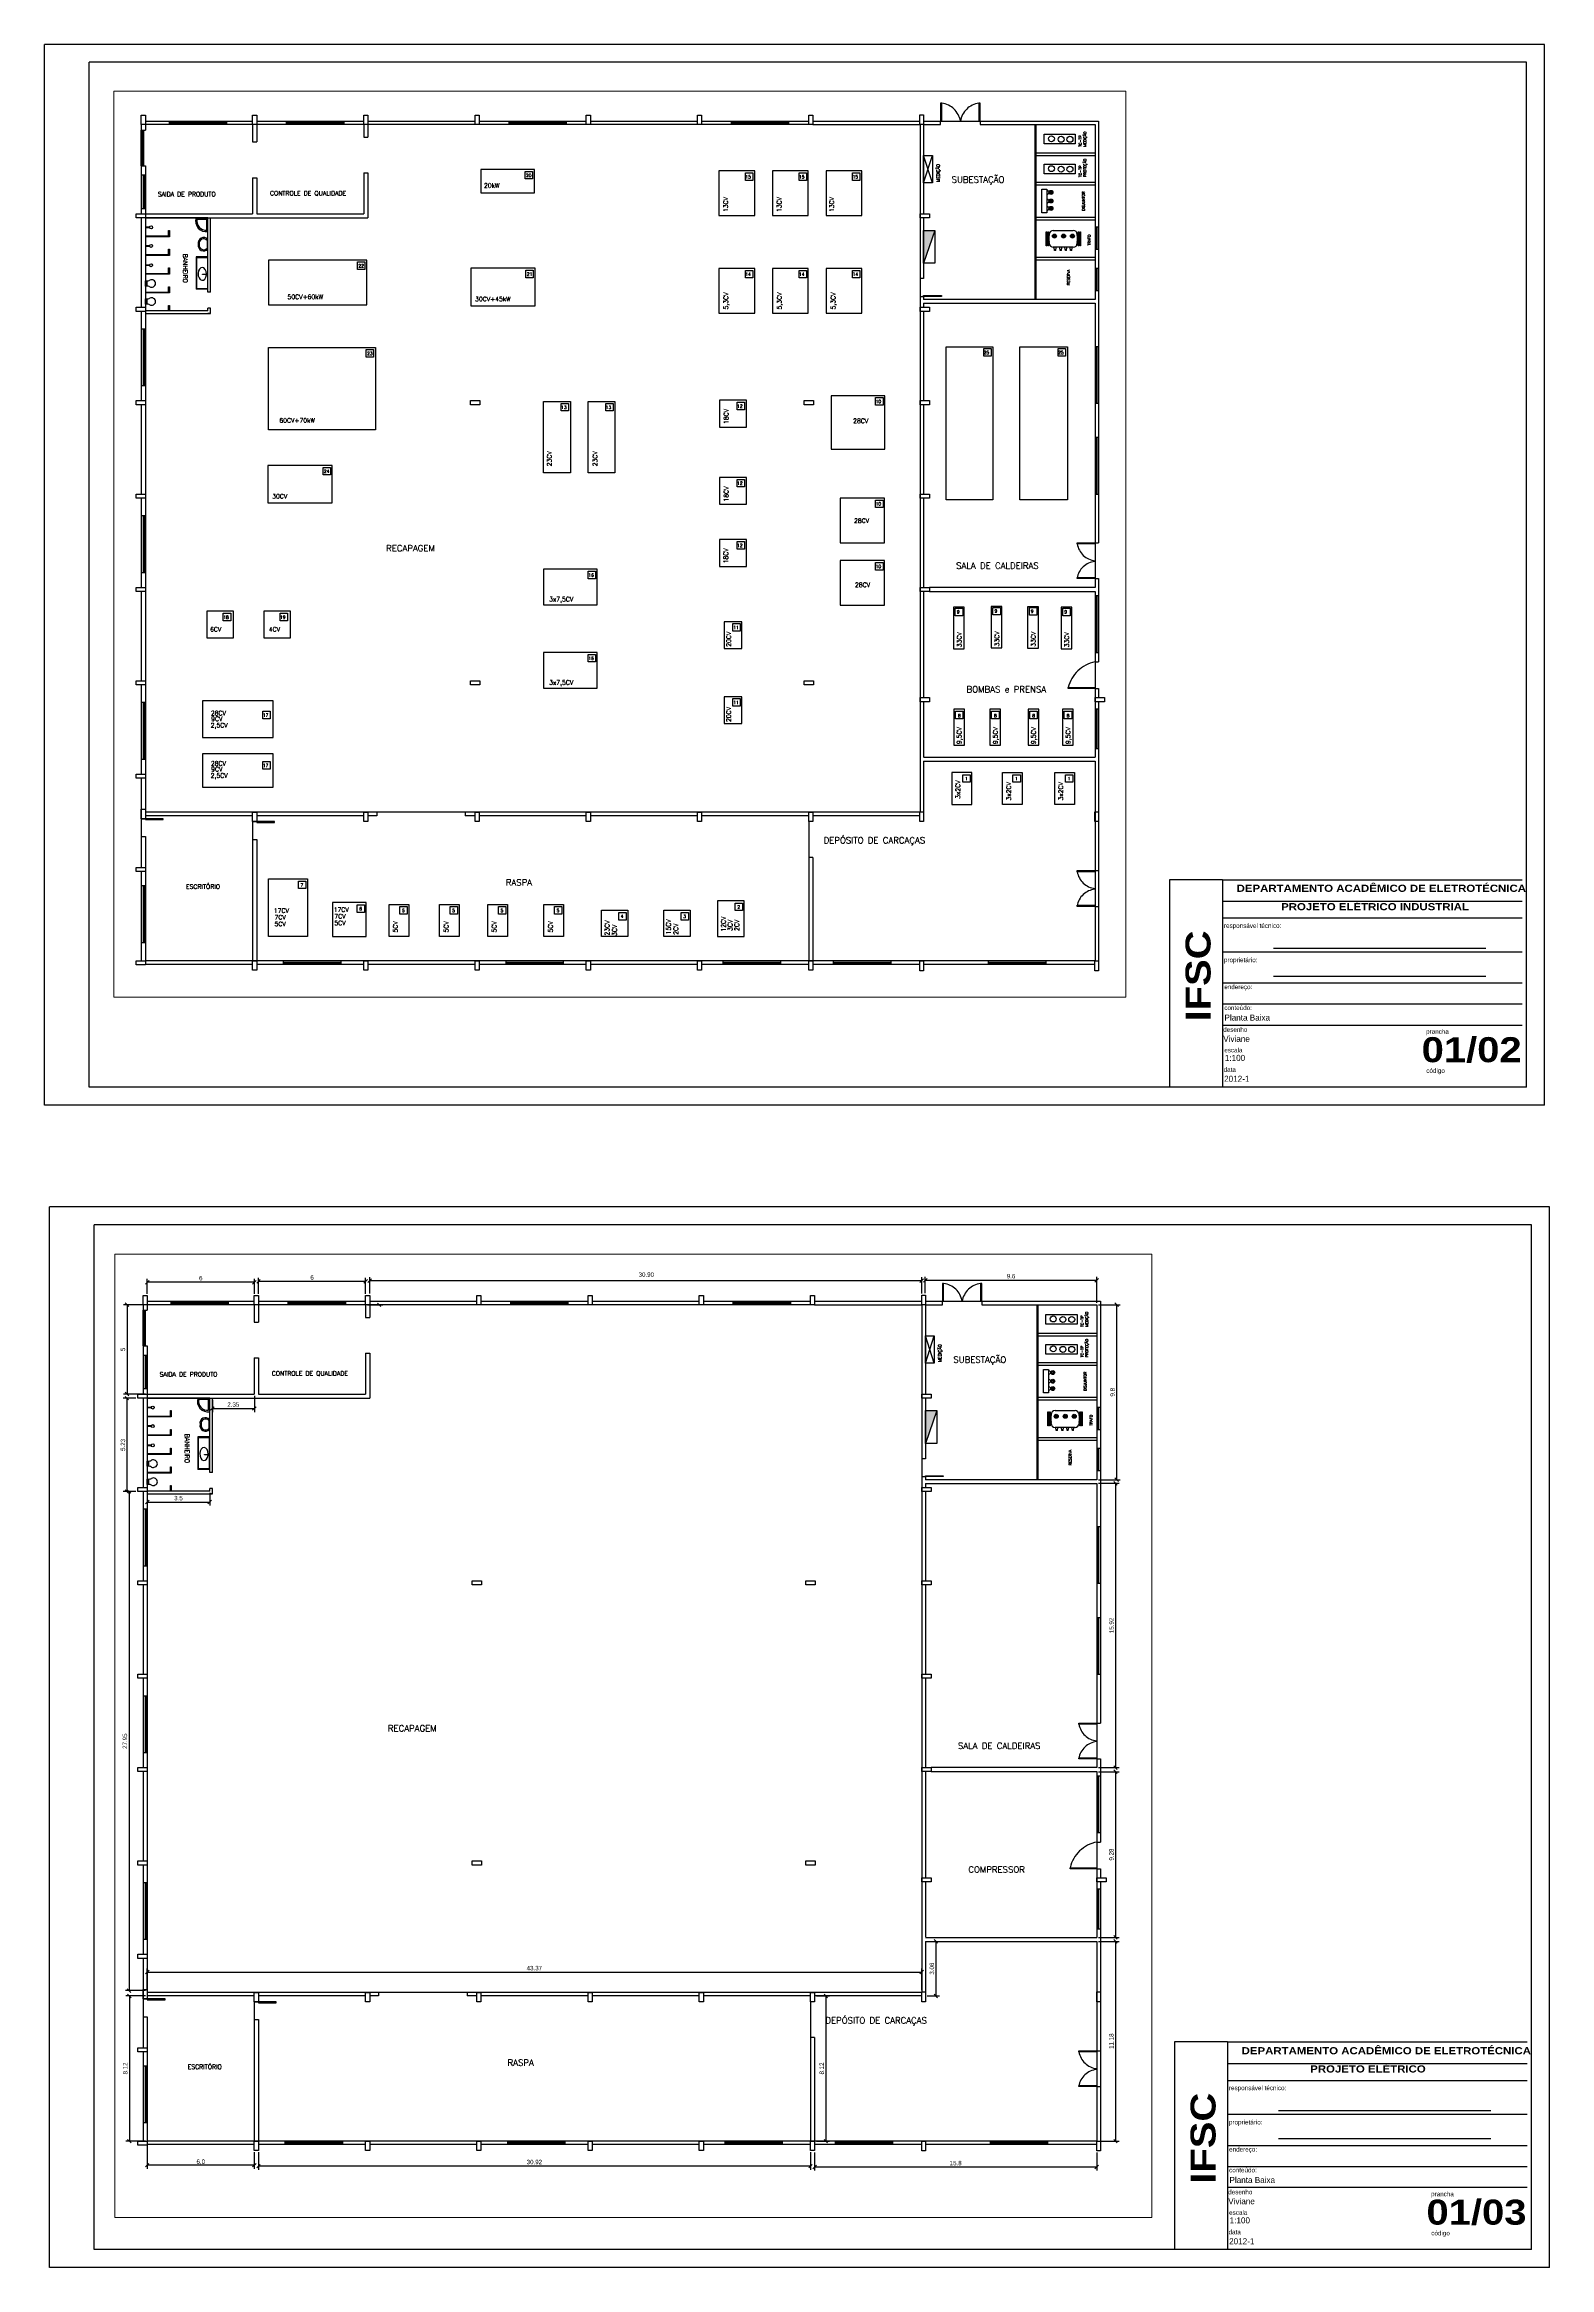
# Paper-space layout 'Layout1' of a CAD drawing. Extents: x 4.07 to 4.91, y 3.21 to 4.46.
# The model-space entities are those that its viewports show. They can reach past a viewport. Long polylines and large blocks are cut down to what shows.
import ezdxf

# ---------------------------------------------------------------- set-up
doc = ezdxf.new("R2010")
doc.units = 0
doc.header["$MEASUREMENT"] = 0
doc.linetypes.add('DASHED2', pattern=[0.375, 0.25, -0.125])
doc.layers.get('0').update_dxf_attribs({"linetype": 'CONTINUOUS'})
doc.layers.get('DEFPOINTS').update_dxf_attribs({"linetype": 'CONTINUOUS'})
for name, color, linetype in [('_ARQ', 5, 'CONTINUOUS'), ('_ARQ-TEXTO', 4, 'CONTINUOUS'), ('_COTAS', 4, 'CONTINUOUS'), ('_ELT-MAQUINAS-TEXTO', 4, 'CONTINUOUS'), ('_ELT-MÁQUINAS', 3, 'CONTINUOUS'), ('_ELT-PONTO', 2, 'CONTINUOUS'), ('_ELT-PONTO-TEXTO', 4, 'CONTINUOUS'), ('PRANCHA-1', 1, 'CONTINUOUS'), ('PRANCHA-2', 4, 'CONTINUOUS'), ('PRANCHA-8', 6, 'CONTINUOUS'), ('view', 3, 'CONTINUOUS')]:
    doc.layers.add(name, color=color, linetype=linetype)
doc.styles.add('ARIAL2', font='')
doc.styles.add('ROMANS', font='romans')
doc.styles.get('ARIAL2').set_extended_font_data('Arial Black')
doc.dimstyles.new('LUMINOTECNICO', dxfattribs={"dimscale": 0, "dimtxt": 0.25, "dimasz": 0.2, "dimexe": 0.2, "dimexo": 0.1, "dimgap": 0.1, "dimtad": 1, "dimdsep": 46, "dimtxsty": 'Standard', "dimblk1": 'OBLIQUE', "dimblk2": 'OBLIQUE', "dimsah": 1, "dimcen": 0.2, "dimadec": 1, "dimazin": 0, "dimtfac": 1, "dimtmove": 0, "dimatfit": 3, "dimldrblk": 'OBLIQUE', "dimfxl": 1, "dimtolj": 1, "dimtzin": 0, "dimarcsym": 0})

# ---------------------------------------------------------------- blocks, each defined once
blk = doc.blocks.new('_OBLIQUE')
at = {"color": 0, "linetype": 'ByBlock'}
blk.add_line((-0.5, -0.5), (0.5, 0.5), dxfattribs=at)
blk = doc.blocks.new('*D1')
at = {"layer": '_COTAS', "color": 0, "linetype": 'Continuous', "lineweight": -2, "transparency": 16777216}
for p, q in [((241.34, 61.48), (241.34, 62.4)), ((250.94, 60.93), (250.94, 62.4)), ((241.34, 62.2), (250.94, 62.2))]:
    blk.add_line(p, q, dxfattribs=at)
at = {"layer": 'DEFPOINTS', "color": 0, "linetype": 'Continuous', "transparency": 16777216}
for p in [(241.34, 61.38), (250.94, 62.2), (250.94, 60.83)]:
    blk.add_point(p, dxfattribs=at)
at = {"layer": '_COTAS', "color": 0, "linetype": 'Continuous', "lineweight": -2, "transparency": 16777216, "xscale": 0.2, "yscale": 0.2, "zscale": 0.2, "rotation": 180}
blk.add_blockref('_OBLIQUE', (241.34, 62.2), dxfattribs=at)
at = {"layer": '_COTAS', "color": 0, "linetype": 'Continuous', "lineweight": -2, "transparency": 16777216, "xscale": 0.2, "yscale": 0.2, "zscale": 0.2}
blk.add_blockref('_OBLIQUE', (250.94, 62.2), dxfattribs=at)
at = {"layer": '_COTAS', "color": 0, "linetype": 'Continuous', "transparency": 16777216, "insert": (246.14, 62.43), "char_height": 0.25, "attachment_point": 5}
blk.add_mtext('\\A1;9.6', dxfattribs=at)
blk = doc.blocks.new('*D2')
at = {"layer": '_COTAS', "color": 0, "linetype": 'Continuous', "lineweight": -2, "transparency": 16777216}
for p, q in [((251.04, 60.83), (252.25, 60.83)), ((252.05, 60.83), (252.05, 51.03)), ((251.04, 51.03), (252.25, 51.03))]:
    blk.add_line(p, q, dxfattribs=at)
at = {"layer": 'DEFPOINTS', "color": 0, "linetype": 'Continuous', "transparency": 16777216}
for p in [(250.94, 60.83), (250.94, 51.03), (252.05, 51.03)]:
    blk.add_point(p, dxfattribs=at)
at = {"layer": '_COTAS', "color": 0, "linetype": 'Continuous', "lineweight": -2, "transparency": 16777216, "xscale": 0.2, "yscale": 0.2, "zscale": 0.2}
for p, rotation in [((252.05, 60.83), 90), ((252.05, 51.03), 270)]:
    blk.add_blockref('_OBLIQUE', p, dxfattribs=dict(at, rotation=rotation))
at = {"layer": '_COTAS', "color": 0, "linetype": 'Continuous', "transparency": 16777216, "insert": (251.82, 55.93), "char_height": 0.25, "attachment_point": 5, "rotation": 90}
blk.add_mtext('\\A1;9.8', dxfattribs=at)
blk = doc.blocks.new('*D3')
at = {"layer": '_COTAS', "color": 0, "linetype": 'Continuous', "lineweight": -2, "transparency": 16777216}
for p, q in [((251.04, 50.83), (252.19, 50.83)), ((251.99, 50.83), (251.99, 34.91)), ((251.04, 34.91), (252.19, 34.91))]:
    blk.add_line(p, q, dxfattribs=at)
at = {"layer": 'DEFPOINTS', "color": 0, "linetype": 'Continuous', "transparency": 16777216}
for p in [(250.94, 50.83), (250.94, 34.91), (251.99, 34.91)]:
    blk.add_point(p, dxfattribs=at)
at = {"layer": '_COTAS', "color": 0, "linetype": 'Continuous', "lineweight": -2, "transparency": 16777216, "xscale": 0.2, "yscale": 0.2, "zscale": 0.2}
for p, rotation in [((251.99, 50.83), 90), ((251.99, 34.91), 270)]:
    blk.add_blockref('_OBLIQUE', p, dxfattribs=dict(at, rotation=rotation))
at = {"layer": '_COTAS', "color": 0, "linetype": 'Continuous', "transparency": 16777216, "insert": (251.77, 42.87), "char_height": 0.25, "attachment_point": 5, "rotation": 90}
blk.add_mtext('\\A1;15.92', dxfattribs=at)
blk = doc.blocks.new('*D4')
at = {"layer": '_COTAS', "color": 0, "linetype": 'Continuous', "lineweight": -2, "transparency": 16777216}
for p, q in [((251.04, 34.68), (252.19, 34.68)), ((251.99, 34.68), (251.99, 25.4)), ((251.04, 25.4), (252.19, 25.4))]:
    blk.add_line(p, q, dxfattribs=at)
at = {"layer": 'DEFPOINTS', "color": 0, "linetype": 'Continuous', "transparency": 16777216}
for p in [(250.94, 34.68), (250.94, 25.4), (251.99, 25.4)]:
    blk.add_point(p, dxfattribs=at)
at = {"layer": '_COTAS', "color": 0, "linetype": 'Continuous', "lineweight": -2, "transparency": 16777216, "xscale": 0.2, "yscale": 0.2, "zscale": 0.2}
for p, rotation in [((251.99, 34.68), 90), ((251.99, 25.4), 270)]:
    blk.add_blockref('_OBLIQUE', p, dxfattribs=dict(at, rotation=rotation))
at = {"layer": '_COTAS', "color": 0, "linetype": 'Continuous', "transparency": 16777216, "insert": (251.76, 30.04), "char_height": 0.25, "attachment_point": 5, "rotation": 90}
blk.add_mtext('\\A1;9.28', dxfattribs=at)
blk = doc.blocks.new('*D5')
at = {"layer": '_COTAS', "color": 0, "linetype": 'Continuous', "lineweight": -2, "transparency": 16777216}
for p, q in [((251.04, 25.18), (252.19, 25.18)), ((251.99, 25.18), (251.99, 13.99)), ((251.04, 13.99), (252.19, 13.99))]:
    blk.add_line(p, q, dxfattribs=at)
at = {"layer": 'DEFPOINTS', "color": 0, "linetype": 'Continuous', "transparency": 16777216}
for p in [(250.94, 25.18), (250.94, 13.99), (251.99, 13.99)]:
    blk.add_point(p, dxfattribs=at)
at = {"layer": '_COTAS', "color": 0, "linetype": 'Continuous', "lineweight": -2, "transparency": 16777216, "xscale": 0.2, "yscale": 0.2, "zscale": 0.2}
for p, rotation in [((251.99, 25.18), 90), ((251.99, 13.99), 270)]:
    blk.add_blockref('_OBLIQUE', p, dxfattribs=dict(at, rotation=rotation))
at = {"layer": '_COTAS', "color": 0, "linetype": 'Continuous', "transparency": 16777216, "insert": (251.76, 19.59), "char_height": 0.25, "attachment_point": 5, "rotation": 90}
blk.add_mtext('\\A1;11.18', dxfattribs=at)
blk = doc.blocks.new('*D6')
at = {"layer": '_COTAS', "color": 0, "linetype": 'Continuous', "lineweight": -2, "transparency": 16777216}
for p, q in [((241.44, 25.18), (242.13, 25.18)), ((241.93, 25.18), (241.93, 22.12)), ((241.44, 22.12), (242.13, 22.12))]:
    blk.add_line(p, q, dxfattribs=at)
at = {"layer": 'DEFPOINTS', "color": 0, "linetype": 'Continuous', "transparency": 16777216}
for p in [(241.34, 25.18), (241.34, 22.12), (241.93, 22.12)]:
    blk.add_point(p, dxfattribs=at)
at = {"layer": '_COTAS', "color": 0, "linetype": 'Continuous', "lineweight": -2, "transparency": 16777216, "xscale": 0.2, "yscale": 0.2, "zscale": 0.2}
for p, rotation in [((241.93, 25.18), 90), ((241.93, 22.12), 270)]:
    blk.add_blockref('_OBLIQUE', p, dxfattribs=dict(at, rotation=rotation))
at = {"layer": '_COTAS', "color": 0, "linetype": 'Continuous', "transparency": 16777216, "insert": (241.71, 23.65), "char_height": 0.25, "attachment_point": 5, "rotation": 90}
blk.add_mtext('\\A1;3.06', dxfattribs=at)
blk = doc.blocks.new('*D7')
at = {"layer": '_COTAS', "color": 0, "linetype": 'Continuous', "lineweight": -2, "transparency": 16777216}
for p, q in [((235.24, 22.12), (235.97, 22.12)), ((235.77, 22.12), (235.77, 13.99)), ((235.24, 13.99), (235.97, 13.99))]:
    blk.add_line(p, q, dxfattribs=at)
at = {"layer": 'DEFPOINTS', "color": 0, "linetype": 'Continuous', "transparency": 16777216}
for p in [(235.14, 22.12), (235.14, 13.99), (235.77, 13.99)]:
    blk.add_point(p, dxfattribs=at)
at = {"layer": '_COTAS', "color": 0, "linetype": 'Continuous', "lineweight": -2, "transparency": 16777216, "xscale": 0.2, "yscale": 0.2, "zscale": 0.2}
for p, rotation in [((235.77, 22.12), 90), ((235.77, 13.99), 270)]:
    blk.add_blockref('_OBLIQUE', p, dxfattribs=dict(at, rotation=rotation))
at = {"layer": '_COTAS', "color": 0, "linetype": 'Continuous', "transparency": 16777216, "insert": (235.54, 18.06), "char_height": 0.25, "attachment_point": 5, "rotation": 90}
blk.add_mtext('\\A1;8.12', dxfattribs=at)
blk = doc.blocks.new('*D8')
at = {"layer": '_COTAS', "color": 0, "linetype": 'Continuous', "lineweight": -2, "transparency": 16777216}
for p, q in [((235.14, 13.35), (235.14, 12.34)), ((250.94, 12.54), (235.14, 12.54)), ((250.94, 13.35), (250.94, 12.34))]:
    blk.add_line(p, q, dxfattribs=at)
at = {"layer": 'DEFPOINTS', "color": 0, "linetype": 'Continuous', "transparency": 16777216}
for p in [(235.14, 13.45), (235.14, 12.54), (250.94, 13.45)]:
    blk.add_point(p, dxfattribs=at)
at = {"layer": '_COTAS', "color": 0, "linetype": 'Continuous', "lineweight": -2, "transparency": 16777216, "xscale": 0.2, "yscale": 0.2, "zscale": 0.2, "rotation": 180}
blk.add_blockref('_OBLIQUE', (235.14, 12.54), dxfattribs=at)
at = {"layer": '_COTAS', "color": 0, "linetype": 'Continuous', "lineweight": -2, "transparency": 16777216, "xscale": 0.2, "yscale": 0.2, "zscale": 0.2}
blk.add_blockref('_OBLIQUE', (250.94, 12.54), dxfattribs=at)
at = {"layer": '_COTAS', "color": 0, "linetype": 'Continuous', "transparency": 16777216, "insert": (243.04, 12.76), "char_height": 0.25, "attachment_point": 5}
blk.add_mtext('\\A1;15.8', dxfattribs=at)
blk = doc.blocks.new('*D9')
at = {"layer": '_COTAS', "color": 0, "linetype": 'Continuous', "lineweight": -2, "transparency": 16777216}
for p, q in [((204, 13.37), (204, 12.39)), ((234.91, 12.59), (204, 12.59)), ((234.91, 13.37), (234.91, 12.39))]:
    blk.add_line(p, q, dxfattribs=at)
at = {"layer": 'DEFPOINTS', "color": 0, "linetype": 'Continuous', "transparency": 16777216}
for p in [(204, 13.47), (204, 12.59), (234.91, 13.47)]:
    blk.add_point(p, dxfattribs=at)
at = {"layer": '_COTAS', "color": 0, "linetype": 'Continuous', "lineweight": -2, "transparency": 16777216, "xscale": 0.2, "yscale": 0.2, "zscale": 0.2, "rotation": 180}
blk.add_blockref('_OBLIQUE', (204, 12.59), dxfattribs=at)
at = {"layer": '_COTAS', "color": 0, "linetype": 'Continuous', "lineweight": -2, "transparency": 16777216, "xscale": 0.2, "yscale": 0.2, "zscale": 0.2}
blk.add_blockref('_OBLIQUE', (234.91, 12.59), dxfattribs=at)
at = {"layer": '_COTAS', "color": 0, "linetype": 'Continuous', "transparency": 16777216, "insert": (219.45, 12.82), "char_height": 0.25, "attachment_point": 5}
blk.add_mtext('\\A1;30.92', dxfattribs=at)
blk = doc.blocks.new('*D10')
at = {"layer": '_COTAS', "color": 0, "linetype": 'Continuous', "lineweight": -2, "transparency": 16777216}
for p, q in [((197.77, 22.42), (197.77, 23.66)), ((241.14, 22.44), (241.14, 23.66)), ((197.77, 23.46), (241.14, 23.46))]:
    blk.add_line(p, q, dxfattribs=at)
at = {"layer": 'DEFPOINTS', "color": 0, "linetype": 'Continuous', "transparency": 16777216}
for p in [(241.14, 23.46), (197.77, 22.32), (241.14, 22.34)]:
    blk.add_point(p, dxfattribs=at)
at = {"layer": '_COTAS', "color": 0, "linetype": 'Continuous', "lineweight": -2, "transparency": 16777216, "xscale": 0.2, "yscale": 0.2, "zscale": 0.2, "rotation": 180}
blk.add_blockref('_OBLIQUE', (197.77, 23.46), dxfattribs=at)
at = {"layer": '_COTAS', "color": 0, "linetype": 'Continuous', "lineweight": -2, "transparency": 16777216, "xscale": 0.2, "yscale": 0.2, "zscale": 0.2}
blk.add_blockref('_OBLIQUE', (241.14, 23.46), dxfattribs=at)
at = {"layer": '_COTAS', "color": 0, "linetype": 'Continuous', "transparency": 16777216, "insert": (219.45, 23.68), "char_height": 0.25, "attachment_point": 5}
blk.add_mtext('\\A1;43.37', dxfattribs=at)
blk = doc.blocks.new('*D11')
at = {"layer": '_COTAS', "color": 0, "linetype": 'Continuous', "lineweight": -2, "transparency": 16777216}
for p, q in [((204, 61.45), (204, 62.34)), ((210, 61.45), (210, 62.34)), ((210, 62.14), (204, 62.14))]:
    blk.add_line(p, q, dxfattribs=at)
at = {"layer": 'DEFPOINTS', "color": 0, "linetype": 'Continuous', "transparency": 16777216}
for p in [(204, 62.14), (204, 61.35), (210, 61.35)]:
    blk.add_point(p, dxfattribs=at)
at = {"layer": '_COTAS', "color": 0, "linetype": 'Continuous', "lineweight": -2, "transparency": 16777216, "xscale": 0.2, "yscale": 0.2, "zscale": 0.2, "rotation": 180}
blk.add_blockref('_OBLIQUE', (204, 62.14), dxfattribs=at)
at = {"layer": '_COTAS', "color": 0, "linetype": 'Continuous', "lineweight": -2, "transparency": 16777216, "xscale": 0.2, "yscale": 0.2, "zscale": 0.2}
blk.add_blockref('_OBLIQUE', (210, 62.14), dxfattribs=at)
at = {"layer": '_COTAS', "color": 0, "linetype": 'Continuous', "transparency": 16777216, "insert": (207, 62.36), "char_height": 0.25, "attachment_point": 5}
blk.add_mtext('\\A1;6', dxfattribs=at)
blk = doc.blocks.new('*D12')
at = {"layer": '_COTAS', "color": 0, "linetype": 'Continuous', "lineweight": -2, "transparency": 16777216}
for p, q in [((197.77, 61.45), (197.77, 62.29)), ((203.77, 61.45), (203.77, 62.29)), ((203.77, 62.09), (197.77, 62.09))]:
    blk.add_line(p, q, dxfattribs=at)
at = {"layer": 'DEFPOINTS', "color": 0, "linetype": 'Continuous', "transparency": 16777216}
for p in [(197.77, 62.09), (197.77, 61.35), (203.77, 61.35)]:
    blk.add_point(p, dxfattribs=at)
at = {"layer": '_COTAS', "color": 0, "linetype": 'Continuous', "lineweight": -2, "transparency": 16777216, "xscale": 0.2, "yscale": 0.2, "zscale": 0.2, "rotation": 180}
blk.add_blockref('_OBLIQUE', (197.77, 62.09), dxfattribs=at)
at = {"layer": '_COTAS', "color": 0, "linetype": 'Continuous', "lineweight": -2, "transparency": 16777216, "xscale": 0.2, "yscale": 0.2, "zscale": 0.2}
blk.add_blockref('_OBLIQUE', (203.77, 62.09), dxfattribs=at)
at = {"layer": '_COTAS', "color": 0, "linetype": 'Continuous', "transparency": 16777216, "insert": (200.77, 62.32), "char_height": 0.25, "attachment_point": 5}
blk.add_mtext('\\A1;6', dxfattribs=at)
blk = doc.blocks.new('*D13')
at = {"layer": '_COTAS', "color": 0, "linetype": 'Continuous', "lineweight": -2, "transparency": 16777216}
for p, q in [((197.67, 60.83), (196.44, 60.83)), ((196.64, 60.83), (196.64, 55.83)), ((197.67, 55.83), (196.44, 55.83))]:
    blk.add_line(p, q, dxfattribs=at)
at = {"layer": 'DEFPOINTS', "color": 0, "linetype": 'Continuous', "transparency": 16777216}
for p in [(197.77, 60.83), (196.64, 55.83), (197.77, 55.83)]:
    blk.add_point(p, dxfattribs=at)
at = {"layer": '_COTAS', "color": 0, "linetype": 'Continuous', "lineweight": -2, "transparency": 16777216, "xscale": 0.2, "yscale": 0.2, "zscale": 0.2}
for p, rotation in [((196.64, 60.83), 90), ((196.64, 55.83), 270)]:
    blk.add_blockref('_OBLIQUE', p, dxfattribs=dict(at, rotation=rotation))
at = {"layer": '_COTAS', "color": 0, "linetype": 'Continuous', "transparency": 16777216, "insert": (196.41, 58.33), "char_height": 0.25, "attachment_point": 5, "rotation": 90}
blk.add_mtext('\\A1;5', dxfattribs=at)
blk = doc.blocks.new('*D14')
at = {"layer": '_COTAS', "color": 0, "linetype": 'Continuous', "lineweight": -2, "transparency": 16777216}
for p, q in [((197.77, 50.15), (197.77, 49.58)), ((201.27, 50.3), (201.27, 49.58)), ((197.77, 49.78), (201.27, 49.78))]:
    blk.add_line(p, q, dxfattribs=at)
at = {"layer": 'DEFPOINTS', "color": 0, "linetype": 'Continuous', "transparency": 16777216}
for p in [(197.77, 50.25), (201.27, 50.4), (201.27, 49.78)]:
    blk.add_point(p, dxfattribs=at)
at = {"layer": '_COTAS', "color": 0, "linetype": 'Continuous', "lineweight": -2, "transparency": 16777216, "xscale": 0.2, "yscale": 0.2, "zscale": 0.2, "rotation": 180}
blk.add_blockref('_OBLIQUE', (197.77, 49.78), dxfattribs=at)
at = {"layer": '_COTAS', "color": 0, "linetype": 'Continuous', "lineweight": -2, "transparency": 16777216, "xscale": 0.2, "yscale": 0.2, "zscale": 0.2}
blk.add_blockref('_OBLIQUE', (201.27, 49.78), dxfattribs=at)
at = {"layer": '_COTAS', "color": 0, "linetype": 'Continuous', "transparency": 16777216, "insert": (199.52, 50), "char_height": 0.25, "attachment_point": 5}
blk.add_mtext('\\A1;3.5', dxfattribs=at)
blk = doc.blocks.new('*D15')
at = {"layer": '_COTAS', "color": 0, "linetype": 'Continuous', "lineweight": -2, "transparency": 16777216}
for p, q in [((197.14, 55.6), (196.43, 55.6)), ((196.63, 55.6), (196.63, 50.37)), ((197.14, 50.37), (196.43, 50.37))]:
    blk.add_line(p, q, dxfattribs=at)
at = {"layer": 'DEFPOINTS', "color": 0, "linetype": 'Continuous', "transparency": 16777216}
for p in [(197.24, 55.6), (196.63, 50.37), (197.24, 50.37)]:
    blk.add_point(p, dxfattribs=at)
at = {"layer": '_COTAS', "color": 0, "linetype": 'Continuous', "lineweight": -2, "transparency": 16777216, "xscale": 0.2, "yscale": 0.2, "zscale": 0.2}
for p, rotation in [((196.63, 55.6), 90), ((196.63, 50.37), 270)]:
    blk.add_blockref('_OBLIQUE', p, dxfattribs=dict(at, rotation=rotation))
at = {"layer": '_COTAS', "color": 0, "linetype": 'Continuous', "transparency": 16777216, "insert": (196.41, 52.98), "char_height": 0.25, "attachment_point": 5, "rotation": 90}
blk.add_mtext('\\A1;5.23', dxfattribs=at)
blk = doc.blocks.new('*D16')
at = {"layer": '_COTAS', "color": 0, "linetype": 'Continuous', "lineweight": -2, "transparency": 16777216}
for p, q in [((201.42, 55.5), (201.42, 54.82)), ((201.42, 55.02), (203.77, 55.02)), ((203.77, 55.73), (203.77, 54.82))]:
    blk.add_line(p, q, dxfattribs=at)
at = {"layer": 'DEFPOINTS', "color": 0, "linetype": 'Continuous', "transparency": 16777216}
for p in [(201.42, 55.6), (203.77, 55.83), (203.77, 55.02)]:
    blk.add_point(p, dxfattribs=at)
at = {"layer": '_COTAS', "color": 0, "linetype": 'Continuous', "lineweight": -2, "transparency": 16777216, "xscale": 0.2, "yscale": 0.2, "zscale": 0.2, "rotation": 180}
blk.add_blockref('_OBLIQUE', (201.42, 55.02), dxfattribs=at)
at = {"layer": '_COTAS', "color": 0, "linetype": 'Continuous', "lineweight": -2, "transparency": 16777216, "xscale": 0.2, "yscale": 0.2, "zscale": 0.2}
blk.add_blockref('_OBLIQUE', (203.77, 55.02), dxfattribs=at)
at = {"layer": '_COTAS', "color": 0, "linetype": 'Continuous', "transparency": 16777216, "insert": (202.59, 55.24), "char_height": 0.25, "attachment_point": 5}
blk.add_mtext('\\A1;2.35', dxfattribs=at)
blk = doc.blocks.new('*D17')
at = {"layer": '_COTAS', "color": 0, "linetype": 'Continuous', "lineweight": -2, "transparency": 16777216}
for p, q in [((197.14, 50.37), (196.55, 50.37)), ((196.75, 50.37), (196.75, 22.42)), ((197.67, 22.42), (196.55, 22.42))]:
    blk.add_line(p, q, dxfattribs=at)
at = {"layer": 'DEFPOINTS', "color": 0, "linetype": 'Continuous', "transparency": 16777216}
for p in [(197.24, 50.37), (196.75, 22.42), (197.77, 22.42)]:
    blk.add_point(p, dxfattribs=at)
at = {"layer": '_COTAS', "color": 0, "linetype": 'Continuous', "lineweight": -2, "transparency": 16777216, "xscale": 0.2, "yscale": 0.2, "zscale": 0.2}
for p, rotation in [((196.75, 50.37), 90), ((196.75, 22.42), 270)]:
    blk.add_blockref('_OBLIQUE', p, dxfattribs=dict(at, rotation=rotation))
at = {"layer": '_COTAS', "color": 0, "linetype": 'Continuous', "transparency": 16777216, "insert": (196.52, 36.39), "char_height": 0.25, "attachment_point": 5, "rotation": 90}
blk.add_mtext('\\A1;27.95', dxfattribs=at)
blk = doc.blocks.new('*D18')
at = {"layer": '_COTAS', "color": 0, "linetype": 'Continuous', "lineweight": -2, "transparency": 16777216}
for p, q in [((197.67, 22.12), (196.57, 22.12)), ((196.77, 22.12), (196.77, 13.99)), ((197.67, 13.99), (196.57, 13.99))]:
    blk.add_line(p, q, dxfattribs=at)
at = {"layer": 'DEFPOINTS', "color": 0, "linetype": 'Continuous', "transparency": 16777216}
for p in [(197.77, 22.12), (196.77, 13.99), (197.77, 13.99)]:
    blk.add_point(p, dxfattribs=at)
at = {"layer": '_COTAS', "color": 0, "linetype": 'Continuous', "lineweight": -2, "transparency": 16777216, "xscale": 0.2, "yscale": 0.2, "zscale": 0.2}
for p, rotation in [((196.77, 22.12), 90), ((196.77, 13.99), 270)]:
    blk.add_blockref('_OBLIQUE', p, dxfattribs=dict(at, rotation=rotation))
at = {"layer": '_COTAS', "color": 0, "linetype": 'Continuous', "transparency": 16777216, "insert": (196.54, 18.06), "char_height": 0.25, "attachment_point": 5, "rotation": 90}
blk.add_mtext('\\A1;8.12', dxfattribs=at)

msp = doc.modelspace()

# ---------------------------------------------------------------- hatches: boundary and pattern name
at = {"layer": '_ARQ'}
h = msp.add_hatch(dxfattribs=at)
h.set_pattern_fill('ANSI31', color=256, style=0)
h.set_pattern_definition([(45, (-21.65067, 0), (-0.08838835, 0.08838835), [])])
h.paths.add_polyline_path([(247.652, 133.969), (247.599, 133.969), (247.599, 124.169), (247.652, 124.169)])
h = msp.add_hatch(dxfattribs=at)
h.set_pattern_fill('ANSI31', color=256, style=0)
h.set_pattern_definition([(45, (-21.65067, -73.14091), (-0.08838835, 0.08838835), [])])
h.paths.add_polyline_path([(247.652, 60.828), (247.599, 60.828), (247.599, 51.028), (247.652, 51.028)])
at = {"layer": '_ELT-PONTO', "linetype": 'Continuous'}
h = msp.add_hatch(color=256, dxfattribs=at)
h.paths.add_polyline_path([(248.364, 130.175, 1), (248.585, 130.175, 1)])
h.paths.add_polyline_path([(248.524, 130.175, -1), (248.426, 130.175, -1)], flags=16)
h = msp.add_hatch(color=256, dxfattribs=at)
h.paths.add_polyline_path([(248.364, 129.691, 1), (248.585, 129.691, 1)])
h.paths.add_polyline_path([(248.524, 129.691, -1), (248.426, 129.691, -1)], flags=16)
h = msp.add_hatch(color=256, dxfattribs=at)
h.paths.add_polyline_path([(248.364, 129.278, 1), (248.585, 129.278, 1)])
h.paths.add_polyline_path([(248.524, 129.278, -1), (248.426, 129.278, -1)], flags=16)
for points in [[(241.343, 126.202), (241.979, 128.042), (241.343, 128.042)], [(241.343, 53.061), (241.979, 54.901), (241.343, 54.901)]]:
    msp.add_hatch(color=256, dxfattribs=at).paths.add_polyline_path(points)
h = msp.add_hatch(color=256, dxfattribs=at)
h.paths.add_polyline_path([(248.781, 127.726, 1), (248.56, 127.726, 1)])
h.paths.add_polyline_path([(248.621, 127.726, -1), (248.72, 127.726, -1)], flags=16)
h = msp.add_hatch(color=256, dxfattribs=at)
h.paths.add_polyline_path([(249.178, 127.616, 1), (249.178, 127.837, 1)])
h.paths.add_polyline_path([(249.178, 127.776, -1), (249.178, 127.677, -1)], flags=16)
h = msp.add_hatch(color=256, dxfattribs=at)
h.paths.add_polyline_path([(249.79, 127.726, 1), (249.569, 127.726, 1)])
h.paths.add_polyline_path([(249.63, 127.726, -1), (249.728, 127.726, -1)], flags=16)
h = msp.add_hatch(color=256, dxfattribs=at)
h.paths.add_polyline_path([(248.364, 57.034, 1), (248.585, 57.034, 1)])
h.paths.add_polyline_path([(248.524, 57.034, -1), (248.426, 57.034, -1)], flags=16)
h = msp.add_hatch(color=256, dxfattribs=at)
h.paths.add_polyline_path([(248.364, 56.55, 1), (248.585, 56.55, 1)])
h.paths.add_polyline_path([(248.524, 56.55, -1), (248.426, 56.55, -1)], flags=16)
h = msp.add_hatch(color=256, dxfattribs=at)
h.paths.add_polyline_path([(248.364, 56.137, 1), (248.585, 56.137, 1)])
h.paths.add_polyline_path([(248.524, 56.137, -1), (248.426, 56.137, -1)], flags=16)
h = msp.add_hatch(color=256, dxfattribs=at)
h.paths.add_polyline_path([(248.781, 54.585, 1), (248.56, 54.585, 1)])
h.paths.add_polyline_path([(248.621, 54.585, -1), (248.72, 54.585, -1)], flags=16)
h = msp.add_hatch(color=256, dxfattribs=at)
h.paths.add_polyline_path([(249.178, 54.475, 1), (249.178, 54.696, 1)])
h.paths.add_polyline_path([(249.178, 54.635, -1), (249.178, 54.536, -1)], flags=16)
h = msp.add_hatch(color=256, dxfattribs=at)
h.paths.add_polyline_path([(249.79, 54.585, 1), (249.569, 54.585, 1)])
h.paths.add_polyline_path([(249.63, 54.585, -1), (249.728, 54.585, -1)], flags=16)

# ---------------------------------------------------------------- linework, layer by layer
at = {"layer": '_ARQ', "linetype": 'Continuous'}
for p, q in [((234.913, 133.969), (197.538, 133.969)), ((197.538, 133.663), (197.767, 133.663)), ((197.578, 131.663), (197.578, 133.663)), ((197.603, 131.663), (197.603, 133.663)), ((197.767, 133.969), (197.767, 133.663)), ((203.767, 133.969), (203.767, 132.996)), ((203.997, 133.969), (203.997, 132.996)), ((209.997, 133.969), (209.997, 133.263)), ((209.997, 133.263), (210.226, 133.263)), ((210.226, 133.969), (210.226, 133.263)), ((242.297, 133.969), (242.297, 134.167)), ((242.297, 134.167), (244.507, 134.167)), ((244.507, 134.167), (244.507, 133.969)), ((203.767, 132.996), (203.997, 132.996)), ((197.538, 131.663), (197.767, 131.663)), ((197.767, 131.663), (197.767, 95.1)), ((203.767, 130.996), (203.997, 130.996)), ((203.767, 130.996), (203.767, 128.969)), ((203.997, 130.996), (203.997, 128.969)), ((209.997, 131.263), (210.226, 131.263)), ((209.997, 131.263), (209.997, 128.969)), ((210.226, 131.263), (210.226, 128.74)), ((197.767, 128.969), (203.767, 128.969)), ((197.767, 128.74), (210.226, 128.74)), ((200.655, 128.683), (201.208, 128.683)), ((201.208, 128.061), (201.208, 128.683)), ((203.997, 128.969), (209.997, 128.969)), ((241.343, 128.74), (241.343, 125.348)), ((201.222, 127.486), (201.222, 127.048)), ((200.968, 125.594), (201.165, 125.594)), ((200.968, 125.572), (200.968, 125.594)), ((201.164, 125.572), (200.968, 125.572)), ((201.178, 125.582), (201.163, 125.582)), ((201.178, 125.581), (201.163, 125.581)), ((201.178, 125.58), (201.163, 125.58)), ((201.172, 125.606), (201.183, 125.595)), ((201.172, 125.556), (201.183, 125.568)), ((201.173, 125.607), (201.184, 125.596)), ((201.173, 125.555), (201.184, 125.567)), ((201.174, 125.608), (201.185, 125.597)), ((201.174, 125.555), (201.185, 125.566)), ((201.198, 125.602), (201.198, 125.617)), ((201.198, 125.545), (201.198, 125.561)), ((201.199, 125.602), (201.199, 125.617)), ((201.199, 125.545), (201.199, 125.561)), ((201.2, 125.602), (201.2, 125.617)), ((201.2, 125.545), (201.2, 125.561)), ((201.213, 125.596), (201.224, 125.608)), ((201.213, 125.566), (201.224, 125.554)), ((201.214, 125.595), (201.225, 125.607)), ((201.214, 125.566), (201.225, 125.555)), ((201.215, 125.594), (201.226, 125.606)), ((201.215, 125.568), (201.226, 125.556)), ((201.22, 125.582), (201.235, 125.582)), ((201.22, 125.581), (201.235, 125.581)), ((201.22, 125.58), (201.235, 125.58)), ((241.343, 125.348), (241.143, 125.348)), ((201.267, 123.54), (201.267, 123.682)), ((201.417, 123.39), (201.417, 123.682)), ((250.943, 110.546), (250.943, 108.546)), ((250.943, 107.823), (250.943, 103.882)), ((250.943, 103.882), (251.143, 103.882)), ((250.943, 103.882), (250.943, 102.442)), ((250.943, 102.382), (251.143, 102.382)), ((241.343, 101.653), (241.343, 98.568)), ((241.343, 98.317), (241.343, 95.483)), ((197.538, 95.1), (197.767, 95.1)), ((203.767, 94.935), (203.767, 87.135)), ((203.767, 94.935), (203.997, 94.935)), ((210.724, 95.46), (210.724, 95.26)), ((215.677, 95.46), (215.677, 95.26)), ((234.913, 94.935), (234.913, 87.135)), ((197.538, 94.1), (197.767, 94.1)), ((197.767, 94.1), (197.767, 87.135)), ((203.767, 93.935), (203.997, 93.935)), ((203.997, 93.935), (203.997, 87.135)), ((235.143, 92.935), (234.913, 92.935)), ((235.143, 92.935), (235.143, 87.135)), ((250.943, 92.161), (250.943, 90.221)), ((210.226, 61.453), (210.226, 62.381)), ((242.297, 61.026), (244.507, 61.026)), ((242.297, 60.828), (242.297, 61.026)), ((244.507, 61.026), (244.507, 60.828)), ((197.538, 60.522), (197.767, 60.522)), ((197.578, 58.522), (197.578, 60.522)), ((197.603, 58.522), (197.603, 60.522)), ((234.913, 60.828), (197.767, 60.828)), ((197.767, 60.828), (197.767, 60.522)), ((203.767, 60.828), (203.767, 59.855)), ((203.767, 59.855), (203.997, 59.855)), ((203.997, 60.828), (203.997, 59.855)), ((209.997, 60.828), (209.997, 60.122)), ((209.997, 60.122), (210.226, 60.122)), ((210.097, 60.828), (210.959, 60.828)), ((210.226, 60.828), (210.226, 60.122)), ((197.538, 58.522), (197.767, 58.522)), ((197.767, 58.522), (197.767, 21.959)), ((203.767, 57.855), (203.767, 55.828)), ((203.767, 57.855), (203.997, 57.855)), ((203.997, 57.855), (203.997, 55.828)), ((209.997, 58.122), (209.997, 55.828)), ((209.997, 58.122), (210.226, 58.122)), ((210.226, 58.122), (210.226, 55.599)), ((197.767, 55.828), (203.767, 55.828)), ((197.767, 55.599), (210.226, 55.599)), ((200.655, 55.542), (201.208, 55.542)), ((201.208, 54.92), (201.208, 55.542)), ((201.417, 55.499), (201.417, 54.906)), ((203.997, 55.828), (209.997, 55.828)), ((241.343, 55.599), (241.343, 52.207)), ((201.222, 54.345), (201.222, 53.907)), ((200.968, 52.453), (201.165, 52.453)), ((200.968, 52.431), (200.968, 52.453)), ((201.164, 52.431), (200.968, 52.431)), ((201.178, 52.442), (201.163, 52.442)), ((201.178, 52.44), (201.163, 52.44)), ((201.178, 52.439), (201.163, 52.439)), ((201.172, 52.465), (201.183, 52.454)), ((201.172, 52.416), (201.183, 52.427)), ((201.173, 52.466), (201.184, 52.455)), ((201.173, 52.415), (201.184, 52.426)), ((201.174, 52.467), (201.185, 52.456)), ((201.174, 52.414), (201.185, 52.425)), ((201.198, 52.461), (201.198, 52.477)), ((201.198, 52.404), (201.198, 52.42)), ((201.199, 52.461), (201.199, 52.477)), ((201.199, 52.404), (201.199, 52.42)), ((201.2, 52.461), (201.2, 52.477)), ((201.2, 52.404), (201.2, 52.42)), ((201.213, 52.455), (201.224, 52.467)), ((201.213, 52.425), (201.224, 52.414)), ((201.214, 52.454), (201.225, 52.466)), ((201.214, 52.426), (201.225, 52.415)), ((201.215, 52.454), (201.226, 52.465)), ((201.215, 52.427), (201.226, 52.415)), ((201.22, 52.442), (201.235, 52.442)), ((201.22, 52.44), (201.235, 52.44)), ((201.22, 52.439), (201.235, 52.439)), ((241.343, 52.207), (241.143, 52.207)), ((201.267, 50.399), (201.267, 50.541)), ((201.417, 50.249), (201.417, 50.541)), ((250.943, 37.405), (250.943, 35.405)), ((250.943, 34.682), (250.943, 30.742)), ((250.943, 30.742), (250.943, 29.302)), ((250.943, 30.742), (251.143, 30.742)), ((250.943, 29.242), (251.143, 29.242)), ((241.343, 28.512), (241.343, 25.427)), ((241.343, 25.176), (241.343, 22.343)), ((197.538, 21.959), (197.767, 21.959)), ((203.767, 21.794), (203.767, 13.994)), ((203.767, 21.794), (203.997, 21.794)), ((210.724, 22.319), (210.724, 22.119)), ((215.677, 22.319), (215.677, 22.119)), ((234.913, 21.794), (234.913, 13.994)), ((197.538, 20.959), (197.767, 20.959)), ((197.767, 20.959), (197.767, 13.994)), ((203.767, 20.794), (203.997, 20.794)), ((203.997, 20.794), (203.997, 13.994)), ((235.143, 19.794), (234.913, 19.794)), ((235.143, 19.794), (235.143, 13.994)), ((250.943, 19.02), (250.943, 17.08)), ((203.767, 13.37), (203.767, 12.443))]:
    msp.add_line(p, q, dxfattribs=at)
at = {"layer": '_ARQ'}
for p, q in [((197.538, 133.969), (197.538, 128.969)), ((197.767, 134.169), (203.767, 134.169)), ((199.111, 133.969), (199.111, 134.172)), ((199.111, 134.107), (202.308, 134.107)), ((199.111, 134.054), (202.308, 134.054)), ((202.311, 134.172), (202.311, 133.969)), ((203.997, 134.169), (209.997, 134.169)), ((205.67, 133.966), (205.67, 134.169)), ((205.67, 134.104), (208.867, 134.104)), ((205.67, 134.051), (208.867, 134.051)), ((208.87, 134.169), (208.87, 133.966)), ((210.226, 134.169), (216.226, 134.169)), ((216.455, 134.169), (222.455, 134.169)), ((218.128, 133.966), (218.128, 134.169)), ((218.128, 134.104), (221.325, 134.104)), ((218.128, 134.051), (221.325, 134.051)), ((221.328, 134.169), (221.328, 133.966)), ((222.684, 134.169), (228.684, 134.169)), ((228.913, 134.169), (234.913, 134.169)), ((230.586, 133.966), (230.586, 134.169)), ((230.586, 134.104), (233.784, 134.104)), ((230.586, 134.051), (233.784, 134.051)), ((233.786, 134.169), (233.786, 133.966)), ((235.143, 134.169), (241.14, 134.169)), ((235.143, 133.969), (241.143, 133.969)), ((241.143, 133.969), (241.143, 95.483)), ((241.343, 134.169), (251.143, 134.169)), ((241.343, 133.969), (242.297, 133.969)), ((241.343, 133.969), (241.343, 128.969)), ((244.507, 133.969), (250.943, 133.969)), ((247.599, 124.169), (247.599, 133.969)), ((247.652, 124.169), (247.652, 133.969)), ((250.943, 133.969), (250.943, 124.169)), ((251.143, 134.169), (251.143, 110.546)), ((247.652, 132.389), (250.943, 132.389)), ((247.652, 132.239), (250.943, 132.239)), ((197.565, 131.156), (197.767, 131.156)), ((197.649, 131.156), (197.649, 129.264)), ((197.702, 131.156), (197.702, 129.264)), ((247.652, 130.739), (250.943, 130.739)), ((247.652, 130.589), (250.943, 130.589)), ((197.538, 128.74), (197.538, 123.74)), ((197.767, 129.262), (197.565, 129.262)), ((197.767, 128.74), (197.767, 120.39)), ((201.267, 128.74), (197.767, 128.74)), ((197.767, 128.24), (197.997, 128.24)), ((197.997, 128.24), (197.997, 128.19)), ((201.267, 124.582), (201.267, 128.74)), ((201.417, 124.582), (201.417, 128.74)), ((247.652, 128.789), (250.943, 128.789)), ((247.652, 128.639), (250.943, 128.639)), ((250.943, 128.244), (251.145, 128.244)), ((251.007, 126.994), (251.007, 128.244)), ((251.061, 126.994), (251.061, 128.244)), ((197.767, 127.74), (199.067, 127.74)), ((199.117, 127.69), (197.767, 127.69)), ((197.767, 127.202), (197.997, 127.202)), ((197.997, 128.19), (197.773, 128.19)), ((197.997, 127.152), (197.773, 127.152)), ((197.997, 127.202), (197.997, 127.152)), ((199.067, 128.04), (199.117, 128.04)), ((199.067, 127.74), (199.067, 128.04)), ((199.067, 126.69), (199.067, 126.99)), ((199.067, 126.99), (199.117, 126.99)), ((199.117, 128.04), (199.117, 127.69)), ((199.117, 126.99), (199.117, 126.64)), ((250.943, 126.994), (251.145, 126.994)), ((197.767, 126.69), (199.067, 126.69)), ((199.117, 126.64), (197.767, 126.64)), ((197.767, 126.122), (197.997, 126.122)), ((197.997, 126.072), (197.773, 126.072)), ((197.997, 126.122), (197.997, 126.072)), ((199.067, 125.64), (199.067, 125.94)), ((199.067, 125.94), (199.117, 125.94)), ((199.117, 125.94), (199.117, 125.59)), ((201.267, 126.565), (200.607, 126.565)), ((200.607, 126.565), (200.607, 124.748)), ((247.652, 126.539), (250.943, 126.539)), ((247.652, 126.389), (250.943, 126.389)), ((250.94, 125.933), (251.143, 125.933)), ((251.005, 124.682), (251.005, 125.933)), ((251.058, 124.682), (251.058, 125.933)), ((197.767, 125.64), (199.067, 125.64)), ((199.117, 125.59), (197.767, 125.59)), ((197.767, 124.59), (199.067, 124.59)), ((199.117, 124.54), (197.767, 124.54)), ((199.067, 124.89), (199.117, 124.89)), ((199.067, 124.59), (199.067, 124.89)), ((199.117, 124.89), (199.117, 124.54)), ((201.267, 124.748), (200.607, 124.748)), ((201.417, 124.582), (201.267, 124.582)), ((250.94, 124.682), (251.143, 124.682)), ((197.538, 123.511), (197.538, 118.511)), ((201.267, 123.54), (197.767, 123.54)), ((197.767, 123.39), (201.417, 123.39)), ((199.067, 123.54), (199.067, 123.84)), ((199.067, 123.84), (199.117, 123.84)), ((199.117, 123.84), (199.117, 123.54)), ((201.417, 123.682), (201.267, 123.682)), ((201.417, 123.39), (201.267, 123.39)), ((241.143, 124.348), (241.343, 124.348)), ((241.343, 124.348), (241.343, 124.169)), ((250.943, 124.169), (241.343, 124.169)), ((241.343, 123.969), (241.343, 123.74)), ((241.343, 123.969), (250.943, 123.969)), ((241.343, 123.511), (241.343, 118.511)), ((250.943, 123.969), (250.943, 110.546)), ((197.565, 122.534), (197.767, 122.534)), ((197.649, 122.534), (197.649, 119.337)), ((197.702, 122.534), (197.702, 119.337)), ((250.943, 121.551), (251.143, 121.551)), ((251.005, 118.351), (251.005, 121.549)), ((251.058, 118.351), (251.058, 121.549)), ((197.538, 118.281), (197.538, 113.281)), ((197.767, 119.334), (197.565, 119.334)), ((241.343, 118.281), (241.343, 113.281)), ((251.143, 118.351), (250.943, 118.351)), ((250.943, 116.462), (251.143, 116.462)), ((251.005, 113.262), (251.005, 116.459)), ((251.058, 113.262), (251.058, 116.459)), ((197.538, 113.052), (197.538, 108.052)), ((197.565, 112.075), (197.767, 112.075)), ((197.649, 112.075), (197.649, 108.878)), ((197.702, 112.075), (197.702, 108.878)), ((241.343, 113.052), (241.343, 108.052)), ((251.143, 113.262), (250.943, 113.262)), ((250.943, 110.546), (251.143, 110.546)), ((197.767, 108.875), (197.565, 108.875)), ((250.943, 108.546), (251.143, 108.546)), ((250.943, 108.546), (250.943, 108.052)), ((251.143, 108.546), (251.143, 103.882)), ((197.538, 107.823), (197.538, 102.823)), ((241.343, 107.823), (241.343, 101.882)), ((250.943, 108.052), (241.667, 108.052)), ((241.667, 107.823), (250.943, 107.823)), ((250.94, 107.592), (251.143, 107.592)), ((251.005, 104.392), (251.005, 107.589)), ((251.058, 104.392), (251.058, 107.589)), ((251.143, 104.392), (250.94, 104.392)), ((197.538, 102.594), (197.538, 97.594)), ((250.943, 102.382), (250.943, 98.54)), ((251.143, 102.382), (251.143, 101.882)), ((197.565, 101.617), (197.767, 101.617)), ((197.649, 101.617), (197.649, 98.42)), ((197.702, 101.617), (197.702, 98.42)), ((250.943, 101.261), (251.145, 101.261)), ((251.007, 99.007), (251.007, 101.258)), ((251.061, 99.007), (251.061, 101.258)), ((251.143, 101.653), (251.143, 86.935)), ((197.767, 98.417), (197.565, 98.417)), ((241.343, 98.54), (250.943, 98.54)), ((251.145, 99.007), (250.943, 99.007)), ((197.538, 97.365), (197.538, 92.365)), ((241.343, 98.317), (250.943, 98.317)), ((250.943, 98.317), (250.943, 87.135)), ((241.14, 95.46), (197.767, 95.46)), ((203.767, 95.26), (197.767, 95.26)), ((209.997, 95.26), (203.997, 95.26)), ((210.724, 95.26), (210.226, 95.26)), ((216.226, 95.26), (215.677, 95.26)), ((222.455, 95.26), (216.455, 95.26)), ((228.684, 95.26), (222.684, 95.26)), ((234.913, 95.26), (228.913, 95.26)), ((241.143, 95.26), (235.143, 95.26)), ((197.538, 92.135), (197.538, 87.135)), ((250.943, 92.191), (251.143, 92.191)), ((197.565, 91.356), (197.767, 91.356)), ((197.649, 91.356), (197.649, 88.159)), ((197.702, 91.356), (197.702, 88.159)), ((250.943, 90.191), (251.143, 90.191)), ((197.767, 88.156), (197.565, 88.156)), ((250.943, 87.135), (197.767, 87.135)), ((203.767, 86.935), (197.767, 86.935)), ((209.997, 86.935), (203.997, 86.935)), ((205.502, 86.935), (205.502, 87.138)), ((205.502, 87.073), (208.7, 87.073)), ((205.502, 87.02), (208.7, 87.02)), ((208.702, 87.138), (208.702, 86.935)), ((216.226, 86.935), (210.226, 86.935)), ((222.455, 86.935), (216.455, 86.935)), ((217.961, 86.935), (217.961, 87.138)), ((217.961, 87.073), (221.158, 87.073)), ((217.961, 87.02), (221.158, 87.02)), ((221.161, 87.138), (221.161, 86.935)), ((228.684, 86.935), (222.684, 86.935)), ((234.913, 86.935), (228.913, 86.935)), ((230.125, 86.935), (230.125, 87.138)), ((230.125, 87.073), (233.323, 87.073)), ((230.125, 87.02), (233.323, 87.02)), ((233.325, 87.138), (233.325, 86.935)), ((241.14, 86.935), (235.143, 86.935)), ((236.306, 86.935), (236.306, 87.138)), ((236.306, 87.073), (239.504, 87.073)), ((236.306, 87.02), (239.504, 87.02)), ((239.506, 87.138), (239.506, 86.935)), ((250.94, 86.935), (241.343, 86.935)), ((244.983, 86.935), (244.983, 87.138)), ((244.983, 87.073), (248.18, 87.073)), ((244.983, 87.02), (248.18, 87.02)), ((248.183, 87.138), (248.183, 86.935)), ((197.767, 61.028), (203.767, 61.028)), ((199.111, 60.828), (199.111, 61.031)), ((202.311, 61.031), (202.311, 60.828)), ((203.997, 61.028), (209.997, 61.028)), ((205.67, 60.825), (205.67, 61.028)), ((208.87, 61.028), (208.87, 60.825)), ((210.226, 61.028), (216.226, 61.028)), ((216.455, 61.028), (222.455, 61.028)), ((218.128, 60.825), (218.128, 61.028)), ((221.328, 61.028), (221.328, 60.825)), ((222.684, 61.028), (228.684, 61.028)), ((228.913, 61.028), (234.913, 61.028)), ((230.586, 60.825), (230.586, 61.028)), ((233.786, 61.028), (233.786, 60.825)), ((235.143, 61.028), (241.14, 61.028)), ((241.343, 61.028), (251.143, 61.028)), ((251.143, 61.028), (251.143, 37.405)), ((197.538, 60.828), (197.538, 55.828)), ((199.111, 60.966), (202.308, 60.966)), ((199.111, 60.913), (202.308, 60.913)), ((205.67, 60.963), (208.867, 60.963)), ((205.67, 60.91), (208.867, 60.91)), ((218.128, 60.963), (221.325, 60.963)), ((218.128, 60.91), (221.325, 60.91)), ((230.586, 60.963), (233.784, 60.963)), ((230.586, 60.91), (233.784, 60.91)), ((235.143, 60.828), (241.143, 60.828)), ((241.143, 60.828), (241.143, 22.343)), ((241.343, 60.828), (241.343, 55.828)), ((241.343, 60.828), (242.297, 60.828)), ((244.507, 60.828), (250.943, 60.828)), ((247.599, 51.028), (247.599, 60.828)), ((247.652, 51.028), (247.652, 60.828)), ((250.943, 60.828), (250.943, 51.028)), ((247.652, 59.248), (250.943, 59.248)), ((247.652, 59.098), (250.943, 59.098)), ((197.565, 58.015), (197.767, 58.015)), ((197.649, 58.015), (197.649, 56.124)), ((197.702, 58.015), (197.702, 56.124)), ((247.652, 57.598), (250.943, 57.598)), ((247.652, 57.448), (250.943, 57.448)), ((197.767, 56.121), (197.565, 56.121)), ((197.538, 55.599), (197.538, 50.599)), ((197.767, 55.599), (197.767, 47.249)), ((201.267, 55.599), (197.767, 55.599)), ((197.767, 55.099), (197.997, 55.099)), ((197.997, 55.049), (197.773, 55.049)), ((197.997, 55.099), (197.997, 55.049)), ((199.067, 54.599), (199.067, 54.899)), ((199.067, 54.899), (199.117, 54.899)), ((199.117, 54.899), (199.117, 54.549)), ((201.267, 51.441), (201.267, 55.599)), ((201.417, 51.441), (201.417, 55.599)), ((247.652, 55.648), (250.943, 55.648)), ((247.652, 55.498), (250.943, 55.498)), ((250.943, 55.103), (251.145, 55.103)), ((251.007, 53.853), (251.007, 55.103)), ((251.061, 53.853), (251.061, 55.103)), ((197.767, 54.599), (199.067, 54.599)), ((199.117, 54.549), (197.767, 54.549)), ((197.767, 54.061), (197.997, 54.061)), ((197.767, 53.549), (199.067, 53.549)), ((197.997, 54.011), (197.773, 54.011)), ((197.997, 54.061), (197.997, 54.011)), ((199.067, 53.849), (199.117, 53.849)), ((199.067, 53.549), (199.067, 53.849)), ((199.117, 53.849), (199.117, 53.499)), ((250.943, 53.853), (251.145, 53.853)), ((199.117, 53.499), (197.767, 53.499)), ((197.767, 52.981), (197.997, 52.981)), ((197.767, 52.499), (199.067, 52.499)), ((199.117, 52.449), (197.767, 52.449)), ((197.997, 52.931), (197.773, 52.931)), ((197.997, 52.981), (197.997, 52.931)), ((199.067, 52.799), (199.117, 52.799)), ((199.067, 52.499), (199.067, 52.799)), ((199.117, 52.799), (199.117, 52.449)), ((200.607, 53.424), (200.607, 51.607)), ((201.267, 53.424), (200.607, 53.424)), ((247.652, 53.398), (250.943, 53.398)), ((247.652, 53.248), (250.943, 53.248)), ((250.94, 52.792), (251.143, 52.792)), ((251.005, 51.541), (251.005, 52.792)), ((251.058, 51.541), (251.058, 52.792)), ((197.767, 51.449), (199.067, 51.449)), ((199.117, 51.399), (197.767, 51.399)), ((199.067, 51.449), (199.067, 51.749)), ((199.067, 51.749), (199.117, 51.749)), ((199.117, 51.749), (199.117, 51.399)), ((201.267, 51.607), (200.607, 51.607)), ((201.417, 51.441), (201.267, 51.441)), ((241.143, 51.207), (241.343, 51.207)), ((241.343, 51.207), (241.343, 51.028)), ((250.94, 51.541), (251.143, 51.541)), ((197.538, 50.37), (197.538, 45.37)), ((201.267, 50.399), (197.767, 50.399)), ((197.767, 50.249), (201.417, 50.249)), ((199.067, 50.699), (199.117, 50.699)), ((199.067, 50.399), (199.067, 50.699)), ((199.117, 50.699), (199.117, 50.399)), ((201.417, 50.541), (201.267, 50.541)), ((201.417, 50.249), (201.267, 50.249)), ((250.943, 51.028), (241.343, 51.028)), ((241.343, 50.828), (250.943, 50.828)), ((241.343, 50.828), (241.343, 50.599)), ((241.343, 50.37), (241.343, 45.37)), ((250.943, 50.828), (250.943, 37.405)), ((197.565, 49.393), (197.767, 49.393)), ((197.649, 49.393), (197.649, 46.196)), ((197.702, 49.393), (197.702, 46.196)), ((250.943, 48.411), (251.143, 48.411)), ((251.005, 45.211), (251.005, 48.408)), ((251.058, 45.211), (251.058, 48.408)), ((197.767, 46.193), (197.565, 46.193)), ((197.538, 45.14), (197.538, 40.14)), ((241.343, 45.14), (241.343, 40.14)), ((251.143, 45.211), (250.943, 45.211)), ((250.943, 43.321), (251.143, 43.321)), ((251.005, 40.121), (251.005, 43.318)), ((251.058, 40.121), (251.058, 43.318)), ((197.538, 39.911), (197.538, 34.911)), ((241.343, 39.911), (241.343, 34.911)), ((251.143, 40.121), (250.943, 40.121)), ((197.565, 38.935), (197.767, 38.935)), ((197.649, 38.935), (197.649, 35.737)), ((197.702, 38.935), (197.702, 35.737)), ((250.943, 37.405), (251.143, 37.405)), ((197.767, 35.735), (197.565, 35.735)), ((250.943, 34.911), (241.667, 34.911)), ((250.943, 35.405), (251.143, 35.405)), ((250.943, 35.405), (250.943, 34.911)), ((251.143, 35.405), (251.143, 30.742)), ((197.538, 34.682), (197.538, 29.682)), ((241.343, 34.682), (241.343, 28.742)), ((241.667, 34.682), (250.943, 34.682)), ((250.94, 34.451), (251.143, 34.451)), ((251.005, 31.251), (251.005, 34.448)), ((251.058, 31.251), (251.058, 34.448)), ((251.143, 31.251), (250.94, 31.251)), ((197.538, 29.453), (197.538, 24.453)), ((250.943, 29.242), (250.943, 25.4)), ((251.143, 29.242), (251.143, 28.742)), ((197.565, 28.476), (197.767, 28.476)), ((197.649, 28.476), (197.649, 25.279)), ((197.702, 28.476), (197.702, 25.279)), ((250.943, 28.12), (251.145, 28.12)), ((251.007, 25.866), (251.007, 28.117)), ((251.061, 25.866), (251.061, 28.117)), ((251.143, 28.512), (251.143, 13.794)), ((197.767, 25.276), (197.565, 25.276)), ((241.343, 25.4), (250.943, 25.4)), ((241.343, 25.176), (250.943, 25.176)), ((251.145, 25.866), (250.943, 25.866)), ((250.943, 25.176), (250.943, 13.994)), ((197.538, 24.224), (197.538, 19.224)), ((241.14, 22.319), (197.767, 22.319)), ((203.767, 22.119), (197.767, 22.119)), ((209.997, 22.119), (203.997, 22.119)), ((210.724, 22.119), (210.226, 22.119)), ((216.226, 22.119), (215.677, 22.119)), ((222.455, 22.119), (216.455, 22.119)), ((228.684, 22.119), (222.684, 22.119)), ((234.913, 22.119), (228.913, 22.119)), ((241.143, 22.119), (235.143, 22.119)), ((197.538, 18.994), (197.538, 13.994)), ((250.943, 19.05), (251.143, 19.05)), ((197.565, 18.215), (197.767, 18.215)), ((197.649, 18.215), (197.649, 15.018)), ((197.702, 18.215), (197.702, 15.018)), ((250.943, 17.05), (251.143, 17.05)), ((197.767, 15.015), (197.565, 15.015)), ((250.943, 13.994), (197.767, 13.994)), ((203.767, 13.794), (197.767, 13.794)), ((209.997, 13.794), (203.997, 13.794)), ((205.502, 13.794), (205.502, 13.997)), ((205.502, 13.932), (208.7, 13.932)), ((205.502, 13.879), (208.7, 13.879)), ((208.702, 13.997), (208.702, 13.794)), ((216.226, 13.794), (210.226, 13.794)), ((222.455, 13.794), (216.455, 13.794)), ((217.961, 13.794), (217.961, 13.997)), ((217.961, 13.932), (221.158, 13.932)), ((217.961, 13.879), (221.158, 13.879)), ((221.161, 13.997), (221.161, 13.794)), ((228.684, 13.794), (222.684, 13.794)), ((234.913, 13.794), (228.913, 13.794)), ((230.125, 13.794), (230.125, 13.997)), ((230.125, 13.932), (233.323, 13.932)), ((230.125, 13.879), (233.323, 13.879)), ((233.325, 13.997), (233.325, 13.794)), ((241.14, 13.794), (235.143, 13.794)), ((236.306, 13.794), (236.306, 13.997)), ((236.306, 13.932), (239.504, 13.932)), ((236.306, 13.879), (239.504, 13.879)), ((239.506, 13.997), (239.506, 13.794)), ((250.94, 13.794), (241.343, 13.794)), ((244.983, 13.794), (244.983, 13.997)), ((244.983, 13.932), (248.18, 13.932)), ((244.983, 13.879), (248.18, 13.879)), ((248.183, 13.997), (248.183, 13.794))]:
    msp.add_line(p, q, dxfattribs=at)
for points in [[(197.767, 134.493), (197.767, 133.969), (197.538, 133.969), (197.538, 134.493)], [(203.997, 134.493), (203.997, 133.969), (203.767, 133.969), (203.767, 134.493)], [(210.226, 134.493), (210.226, 133.969), (209.997, 133.969), (209.997, 134.493)], [(216.455, 134.493), (216.455, 133.969), (216.226, 133.969), (216.226, 134.493)], [(222.684, 134.493), (222.684, 133.969), (222.455, 133.969), (222.455, 134.493)], [(228.913, 134.493), (228.913, 133.969), (228.684, 133.969), (228.684, 134.493)], [(235.143, 134.493), (235.143, 133.969), (234.913, 133.969), (234.913, 134.493)], [(197.243, 128.969), (197.767, 128.969), (197.767, 128.74), (197.243, 128.74)], [(241.143, 128.969), (241.667, 128.969), (241.667, 128.74), (241.143, 128.74)], [(197.84, 125.219), (197.84, 124.924), (197.767, 124.924), (197.767, 125.219)], [(197.243, 123.74), (197.767, 123.74), (197.767, 123.511), (197.243, 123.511)], [(197.84, 124.208), (197.84, 123.913), (197.767, 123.913), (197.767, 124.208)], [(241.143, 123.74), (241.667, 123.74), (241.667, 123.511), (241.143, 123.511)], [(241.343, 124.348), (241.343, 124.398), (242.343, 124.398), (242.343, 124.348)], [(197.243, 118.511), (197.767, 118.511), (197.767, 118.281), (197.243, 118.281)], [(215.964, 118.511), (216.488, 118.511), (216.488, 118.281), (215.964, 118.281)], [(234.651, 118.511), (235.176, 118.511), (235.176, 118.281), (234.651, 118.281)], [(241.143, 118.511), (241.667, 118.511), (241.667, 118.281), (241.143, 118.281)], [(197.243, 113.281), (197.767, 113.281), (197.767, 113.052), (197.243, 113.052)], [(241.143, 113.281), (241.667, 113.281), (241.667, 113.052), (241.143, 113.052)], [(197.243, 108.052), (197.767, 108.052), (197.767, 107.823), (197.243, 107.823)], [(241.143, 108.052), (241.667, 108.052), (241.667, 107.823), (241.143, 107.823)], [(197.243, 102.823), (197.767, 102.823), (197.767, 102.594), (197.243, 102.594)], [(215.964, 102.823), (216.488, 102.823), (216.488, 102.594), (215.964, 102.594)], [(234.651, 102.823), (235.176, 102.823), (235.176, 102.594), (234.651, 102.594)], [(241.143, 101.882), (241.667, 101.882), (241.667, 101.653), (241.143, 101.653)], [(250.943, 101.882), (251.467, 101.882), (251.467, 101.653), (250.943, 101.653)], [(197.243, 97.594), (197.767, 97.594), (197.767, 97.365), (197.243, 97.365)], [(197.767, 95.624), (197.767, 95.1), (197.538, 95.1), (197.538, 95.624)], [(203.997, 95.46), (203.997, 94.935), (203.767, 94.935), (203.767, 95.46)], [(210.226, 95.46), (210.226, 94.935), (209.997, 94.935), (209.997, 95.46)], [(216.455, 95.46), (216.455, 94.935), (216.226, 94.935), (216.226, 95.46)], [(222.684, 95.46), (222.684, 94.935), (222.455, 94.935), (222.455, 95.46)], [(228.913, 95.46), (228.913, 94.935), (228.684, 94.935), (228.684, 95.46)], [(235.143, 95.46), (235.143, 94.935), (234.913, 94.935), (234.913, 95.46)], [(197.243, 92.365), (197.767, 92.365), (197.767, 92.135), (197.243, 92.135)], [(197.243, 87.135), (197.767, 87.135), (197.767, 86.906), (197.243, 86.906)], [(203.997, 87.135), (203.997, 86.611), (203.767, 86.611), (203.767, 87.135)], [(210.226, 87.135), (210.226, 86.611), (209.997, 86.611), (209.997, 87.135)], [(216.455, 87.135), (216.455, 86.611), (216.226, 86.611), (216.226, 87.135)], [(222.684, 87.135), (222.684, 86.611), (222.455, 86.611), (222.455, 87.135)], [(228.913, 87.135), (228.913, 86.611), (228.684, 86.611), (228.684, 87.135)], [(235.143, 87.135), (235.143, 86.611), (234.913, 86.611), (234.913, 87.135)], [(197.767, 61.353), (197.767, 60.828), (197.538, 60.828), (197.538, 61.353)], [(203.997, 61.353), (203.997, 60.828), (203.767, 60.828), (203.767, 61.353)], [(210.226, 61.353), (210.226, 60.828), (209.997, 60.828), (209.997, 61.353)], [(216.455, 61.353), (216.455, 60.828), (216.226, 60.828), (216.226, 61.353)], [(222.684, 61.353), (222.684, 60.828), (222.455, 60.828), (222.455, 61.353)], [(228.913, 61.353), (228.913, 60.828), (228.684, 60.828), (228.684, 61.353)], [(235.143, 61.353), (235.143, 60.828), (234.913, 60.828), (234.913, 61.353)], [(197.243, 55.828), (197.767, 55.828), (197.767, 55.599), (197.243, 55.599)], [(241.143, 55.828), (241.667, 55.828), (241.667, 55.599), (241.143, 55.599)], [(197.84, 52.078), (197.84, 51.783), (197.767, 51.783), (197.767, 52.078)], [(197.84, 51.067), (197.84, 50.772), (197.767, 50.772), (197.767, 51.067)], [(241.343, 51.207), (241.343, 51.257), (242.343, 51.257), (242.343, 51.207)], [(197.243, 50.599), (197.767, 50.599), (197.767, 50.37), (197.243, 50.37)], [(241.143, 50.599), (241.667, 50.599), (241.667, 50.37), (241.143, 50.37)], [(197.243, 45.37), (197.767, 45.37), (197.767, 45.14), (197.243, 45.14)], [(215.964, 45.37), (216.488, 45.37), (216.488, 45.14), (215.964, 45.14)], [(234.651, 45.37), (235.176, 45.37), (235.176, 45.14), (234.651, 45.14)], [(241.143, 45.37), (241.667, 45.37), (241.667, 45.14), (241.143, 45.14)], [(197.243, 40.14), (197.767, 40.14), (197.767, 39.911), (197.243, 39.911)], [(241.143, 40.14), (241.667, 40.14), (241.667, 39.911), (241.143, 39.911)], [(197.243, 34.911), (197.767, 34.911), (197.767, 34.682), (197.243, 34.682)], [(241.143, 34.911), (241.667, 34.911), (241.667, 34.682), (241.143, 34.682)], [(197.243, 29.682), (197.767, 29.682), (197.767, 29.453), (197.243, 29.453)], [(215.964, 29.682), (216.488, 29.682), (216.488, 29.453), (215.964, 29.453)], [(234.651, 29.682), (235.176, 29.682), (235.176, 29.453), (234.651, 29.453)], [(241.143, 28.742), (241.667, 28.742), (241.667, 28.512), (241.143, 28.512)], [(250.943, 28.742), (251.467, 28.742), (251.467, 28.512), (250.943, 28.512)], [(197.243, 24.453), (197.767, 24.453), (197.767, 24.224), (197.243, 24.224)], [(197.767, 22.483), (197.767, 21.959), (197.538, 21.959), (197.538, 22.483)], [(203.997, 22.319), (203.997, 21.794), (203.767, 21.794), (203.767, 22.319)], [(210.226, 22.319), (210.226, 21.794), (209.997, 21.794), (209.997, 22.319)], [(216.455, 22.319), (216.455, 21.794), (216.226, 21.794), (216.226, 22.319)], [(222.684, 22.319), (222.684, 21.794), (222.455, 21.794), (222.455, 22.319)], [(228.913, 22.319), (228.913, 21.794), (228.684, 21.794), (228.684, 22.319)], [(235.143, 22.319), (235.143, 21.794), (234.913, 21.794), (234.913, 22.319)], [(197.243, 19.224), (197.767, 19.224), (197.767, 18.994), (197.243, 18.994)], [(197.243, 13.994), (197.767, 13.994), (197.767, 13.765), (197.243, 13.765)], [(203.997, 13.994), (203.997, 13.47), (203.767, 13.47), (203.767, 13.994)], [(210.226, 13.994), (210.226, 13.47), (209.997, 13.47), (209.997, 13.994)], [(216.455, 13.994), (216.455, 13.47), (216.226, 13.47), (216.226, 13.994)], [(222.684, 13.994), (222.684, 13.47), (222.455, 13.47), (222.455, 13.994)], [(228.913, 13.994), (228.913, 13.47), (228.684, 13.47), (228.684, 13.994)], [(235.143, 13.994), (235.143, 13.47), (234.913, 13.47), (234.913, 13.994)]]:
    msp.add_lwpolyline(points, close=True, dxfattribs=at)
at = {"layer": '_ARQ', "linetype": 'Continuous'}
for points in [[(241.343, 133.969), (241.14, 133.969), (241.14, 134.517), (241.343, 134.517)], [(242.297, 134.167), (242.367, 134.167), (242.367, 135.167), (242.297, 135.167)], [(244.437, 134.167), (244.507, 134.167), (244.507, 135.167), (244.437, 135.167)], [(197.538, 133.663), (197.653, 133.663), (197.653, 131.663), (197.538, 131.663)], [(200.637, 126.533), (201.247, 126.533), (201.247, 124.779), (200.637, 124.779)], [(250.943, 110.486), (249.943, 110.486), (249.943, 110.546), (250.943, 110.546)], [(250.943, 108.546), (249.943, 108.546), (249.943, 108.606), (250.943, 108.606)], [(250.943, 102.382), (249.443, 102.382), (249.443, 102.442), (250.943, 102.442)], [(198.767, 95.1), (197.767, 95.1), (197.767, 95.05), (198.767, 95.05)], [(204.997, 94.935), (203.997, 94.935), (203.997, 94.885), (204.997, 94.885)], [(241.343, 94.935), (241.14, 94.935), (241.14, 95.483), (241.343, 95.483)], [(251.143, 94.935), (250.94, 94.935), (250.94, 95.483), (251.143, 95.483)], [(250.943, 92.131), (249.943, 92.131), (249.943, 92.191), (250.943, 92.191)], [(250.943, 90.191), (249.943, 90.191), (249.943, 90.251), (250.943, 90.251)], [(241.343, 86.587), (241.14, 86.587), (241.14, 87.135), (241.343, 87.135)], [(251.143, 86.587), (250.94, 86.587), (250.94, 87.135), (251.143, 87.135)], [(241.343, 60.828), (241.14, 60.828), (241.14, 61.376), (241.343, 61.376)], [(242.297, 61.026), (242.367, 61.026), (242.367, 62.026), (242.297, 62.026)], [(244.437, 61.026), (244.507, 61.026), (244.507, 62.026), (244.437, 62.026)], [(197.538, 60.522), (197.653, 60.522), (197.653, 58.522), (197.538, 58.522)], [(200.637, 53.392), (201.247, 53.392), (201.247, 51.638), (200.637, 51.638)], [(250.943, 37.345), (249.943, 37.345), (249.943, 37.405), (250.943, 37.405)], [(250.943, 35.405), (249.943, 35.405), (249.943, 35.465), (250.943, 35.465)], [(250.943, 29.242), (249.443, 29.242), (249.443, 29.302), (250.943, 29.302)], [(198.767, 21.959), (197.767, 21.959), (197.767, 21.909), (198.767, 21.909)], [(204.997, 21.794), (203.997, 21.794), (203.997, 21.744), (204.997, 21.744)], [(241.343, 21.794), (241.14, 21.794), (241.14, 22.343), (241.343, 22.343)], [(251.143, 21.794), (250.94, 21.794), (250.94, 22.343), (251.143, 22.343)], [(250.943, 18.99), (249.943, 18.99), (249.943, 19.05), (250.943, 19.05)], [(250.943, 17.05), (249.943, 17.05), (249.943, 17.11), (250.943, 17.11)], [(241.343, 13.446), (241.14, 13.446), (241.14, 13.994), (241.343, 13.994)], [(251.143, 13.446), (250.94, 13.446), (250.94, 13.994), (251.143, 13.994)]]:
    msp.add_lwpolyline(points, close=True, dxfattribs=at)
at = {"layer": '_ARQ'}
for centre in [(198.081, 128.215), (198.081, 127.177), (198.081, 126.097), (198.081, 55.074), (198.081, 54.036), (198.081, 52.956)]:
    msp.add_circle(centre, 0.0841, dxfattribs=at)
at = {"layer": '_ARQ', "linetype": 'Continuous'}
for centre, radius in [((201.199, 125.581), 0.0363), ((201.199, 125.581), 0.0206), ((201.199, 52.44), 0.0363), ((201.199, 52.44), 0.0206)]:
    msp.add_circle(centre, radius, dxfattribs=at)
at = {"layer": '_ARQ', "linetype": 'DASHED2'}
for centre, radius, start, end in [((242.214, 133.973), 1.204, 9.37926, 82.7104), ((244.59, 133.971), 1.204, 97.2896, 170.62074), ((251.063, 110.676), 1.136, 189.62126, 263.92168), ((251.055, 108.376), 1.136, 96.07832, 170.37874), ((251.316, 101.992), 1.927, 101.18332, 166.4784), ((251.063, 92.321), 1.136, 189.62126, 263.92168), ((251.055, 90.021), 1.136, 96.07832, 170.37874), ((242.214, 60.832), 1.204, 9.37926, 82.7104), ((244.59, 60.83), 1.204, 97.2896, 170.62074), ((251.055, 35.235), 1.136, 96.07832, 170.37874), ((251.063, 37.535), 1.136, 189.62126, 263.92168), ((251.316, 28.851), 1.927, 101.18332, 166.4784), ((251.063, 19.18), 1.136, 189.62126, 263.92168), ((251.055, 16.88), 1.136, 96.07832, 170.37874)]:
    msp.add_arc(centre, radius, start, end, dxfattribs=at)
at = {"layer": '_ARQ', "linetype": 'Continuous'}
for centre, radius, start, end in [((201.172, 128.569), 0.596, 163.33169, 279.25671), ((201.157, 128.573), 0.514, 167.62823, 275.61831), ((201.172, 55.428), 0.596, 163.33169, 279.25671), ((201.157, 55.432), 0.514, 167.62823, 275.61831)]:
    msp.add_arc(centre, radius, start, end, dxfattribs=at)
at = {"layer": '_ARQ'}
for centre, radius, start, end in [((201.031, 127.338), 0.311, 40.57133, 192.60699), ((201.031, 127.202), 0.311, 167.47539, 319.51106), ((201.031, 127.322), 0.252, 40.57133, 192.60699), ((201.031, 127.212), 0.252, 167.47539, 319.51106), ((197.864, 125.483), 0.265, 264.79741, 302.62202), ((197.864, 124.659), 0.265, 57.37798, 95.20259), ((198.108, 125.052), 0.231, 2.75329, 115.84801), ((198.108, 125.093), 0.233, 244.44736, 352.01292), ((197.864, 124.472), 0.265, 264.79741, 302.62202), ((197.864, 123.649), 0.265, 57.37798, 95.20259), ((198.108, 124.041), 0.231, 2.75329, 115.84801), ((198.108, 124.082), 0.233, 244.44736, 352.01292), ((201.031, 54.197), 0.311, 40.57133, 192.60699), ((201.031, 54.062), 0.311, 167.47539, 319.51106), ((201.031, 54.181), 0.252, 40.57133, 192.60699), ((201.031, 54.071), 0.252, 167.47539, 319.51106), ((197.864, 52.342), 0.265, 264.79741, 302.62202), ((197.864, 51.519), 0.265, 57.37798, 95.20259), ((197.864, 51.332), 0.265, 264.79741, 302.62202), ((198.108, 51.911), 0.231, 2.75329, 115.84801), ((198.108, 51.952), 0.233, 244.44736, 352.01292), ((198.108, 50.9), 0.231, 2.75329, 115.84801), ((197.864, 50.508), 0.265, 57.37798, 95.20259), ((198.108, 50.942), 0.233, 244.44736, 352.01292)]:
    msp.add_arc(centre, radius, start, end, dxfattribs=at)
at = {"layer": '_ARQ', "linetype": 'Continuous'}
for centre in [(200.95, 125.611), (200.95, 52.47)]:
    msp.add_ellipse(centre, major_axis=(0, -0.364), ratio=0.6368997, start_param=1.5749687, end_param=7.6873566, dxfattribs=at)
at = {"layer": '_COTAS', "linetype": 'Continuous'}
for p, q in [((241.14, 61.453), (241.14, 62.381)), ((210.226, 62.181), (241.14, 62.181)), ((197.767, 13.894), (197.767, 12.443)), ((203.767, 12.643), (197.767, 12.643))]:
    msp.add_line(p, q, dxfattribs=at)
at = {"layer": '_ELT-MAQUINAS-TEXTO'}
for points in [[(219.029, 131.346), (219.441, 131.346), (219.441, 130.924), (219.029, 130.924)], [(231.367, 131.263), (231.779, 131.263), (231.779, 130.841), (231.367, 130.841)], [(234.367, 131.263), (234.779, 131.263), (234.779, 130.841), (234.367, 130.841)], [(237.367, 131.263), (237.779, 131.263), (237.779, 130.841), (237.367, 130.841)], [(209.647, 126.276), (210.06, 126.276), (210.06, 125.854), (209.647, 125.854)], [(219.077, 125.818), (219.489, 125.818), (219.489, 125.395), (219.077, 125.395)], [(231.367, 125.808), (231.779, 125.808), (231.779, 125.386), (231.367, 125.386)], [(234.367, 125.808), (234.779, 125.808), (234.779, 125.386), (234.367, 125.386)], [(237.367, 125.808), (237.779, 125.808), (237.779, 125.386), (237.367, 125.386)], [(210.134, 121.372), (210.547, 121.372), (210.547, 120.949), (210.134, 120.949)], [(244.709, 121.423), (245.122, 121.423), (245.122, 121.001), (244.709, 121.001)], [(248.88, 121.423), (249.292, 121.423), (249.292, 121.001), (248.88, 121.001)], [(221.044, 118.354), (221.457, 118.354), (221.457, 117.932), (221.044, 117.932)], [(223.544, 118.354), (223.957, 118.354), (223.957, 117.932), (223.544, 117.932)], [(230.904, 118.42), (231.317, 118.42), (231.317, 117.998), (230.904, 117.998)], [(238.658, 118.682), (239.071, 118.682), (239.071, 118.259), (238.658, 118.259)], [(207.712, 114.771), (208.125, 114.771), (208.125, 114.349), (207.712, 114.349)], [(230.904, 114.104), (231.317, 114.104), (231.317, 113.682), (230.904, 113.682)], [(238.658, 112.947), (239.071, 112.947), (239.071, 112.524), (238.658, 112.524)], [(230.904, 110.62), (231.317, 110.62), (231.317, 110.198), (230.904, 110.198)], [(222.555, 108.961), (222.968, 108.961), (222.968, 108.539), (222.555, 108.539)], [(238.658, 109.447), (239.071, 109.447), (239.071, 109.024), (238.658, 109.024)], [(202.129, 106.601), (202.542, 106.601), (202.542, 106.179), (202.129, 106.179)], [(205.313, 106.601), (205.726, 106.601), (205.726, 106.179), (205.313, 106.179)], [(230.665, 106.022), (231.078, 106.022), (231.078, 105.6), (230.665, 105.6)], [(243.118, 106.889), (243.531, 106.889), (243.531, 106.467), (243.118, 106.467)], [(245.227, 106.933), (245.64, 106.933), (245.64, 106.51), (245.227, 106.51)], [(247.264, 106.918), (247.676, 106.918), (247.676, 106.496), (247.264, 106.496)], [(249.136, 106.885), (249.549, 106.885), (249.549, 106.463), (249.136, 106.463)], [(222.555, 104.3), (222.968, 104.3), (222.968, 103.878), (222.555, 103.878)], [(204.349, 101.119), (204.761, 101.119), (204.761, 100.696), (204.349, 100.696)], [(230.665, 101.822), (231.078, 101.822), (231.078, 101.4), (230.665, 101.4)], [(243.129, 101.118), (243.541, 101.118), (243.541, 100.695), (243.129, 100.695)], [(245.154, 101.118), (245.567, 101.118), (245.567, 100.695), (245.154, 100.695)], [(247.289, 101.118), (247.701, 101.118), (247.701, 100.695), (247.289, 100.695)], [(249.223, 101.118), (249.636, 101.118), (249.636, 100.695), (249.223, 100.695)], [(204.349, 98.302), (204.761, 98.302), (204.761, 97.879), (204.349, 97.879)], [(243.539, 97.562), (243.952, 97.562), (243.952, 97.14), (243.539, 97.14)], [(246.347, 97.562), (246.76, 97.562), (246.76, 97.14), (246.347, 97.14)], [(249.288, 97.562), (249.701, 97.562), (249.701, 97.14), (249.288, 97.14)], [(206.335, 91.608), (206.748, 91.608), (206.748, 91.186), (206.335, 91.186)], [(209.629, 90.277), (210.041, 90.277), (210.041, 89.855), (209.629, 89.855)], [(212.019, 90.175), (212.431, 90.175), (212.431, 89.752), (212.019, 89.752)], [(214.832, 90.175), (215.244, 90.175), (215.244, 89.752), (214.832, 89.752)], [(217.535, 90.175), (217.948, 90.175), (217.948, 89.752), (217.535, 89.752)], [(220.677, 90.175), (221.09, 90.175), (221.09, 89.752), (220.677, 89.752)], [(224.269, 89.848), (224.681, 89.848), (224.681, 89.426), (224.269, 89.426)], [(227.768, 89.848), (228.181, 89.848), (228.181, 89.426), (227.768, 89.426)], [(230.796, 90.373), (231.208, 90.373), (231.208, 89.951), (230.796, 89.951)]]:
    msp.add_lwpolyline(points, close=True, dxfattribs=at)
at = {"layer": '_ELT-MÁQUINAS', "color": 4}
for points in [[(216.546, 130.155), (219.546, 130.155), (219.546, 131.455), (216.546, 131.455)], [(229.884, 128.872), (231.884, 128.872), (231.884, 131.372), (229.884, 131.372)], [(232.884, 128.872), (234.884, 128.872), (234.884, 131.372), (232.884, 131.372)], [(235.884, 128.872), (237.884, 128.872), (237.884, 131.372), (235.884, 131.372)], [(204.664, 123.885), (210.164, 123.885), (210.164, 126.385), (204.664, 126.385)], [(215.994, 123.826), (219.594, 123.826), (219.594, 125.926), (215.994, 125.926)], [(229.884, 123.417), (231.884, 123.417), (231.884, 125.917), (229.884, 125.917)], [(232.884, 123.417), (234.884, 123.417), (234.884, 125.917), (232.884, 125.917)], [(235.884, 123.417), (237.884, 123.417), (237.884, 125.917), (235.884, 125.917)], [(204.651, 121.48), (210.651, 121.48), (210.651, 116.88), (204.651, 116.88)], [(242.605, 121.532), (245.226, 121.532), (245.226, 112.961), (242.605, 112.961)], [(246.727, 121.532), (249.397, 121.532), (249.397, 112.961), (246.727, 112.961)], [(220.062, 118.463), (221.562, 118.463), (221.562, 114.463), (220.062, 114.463)], [(222.562, 118.463), (224.062, 118.463), (224.062, 114.463), (222.562, 114.463)], [(229.921, 117.029), (231.421, 117.029), (231.421, 118.529), (229.921, 118.529)], [(236.175, 115.79), (239.175, 115.79), (239.175, 118.79), (236.175, 118.79)], [(204.63, 112.78), (208.23, 112.78), (208.23, 114.88), (204.63, 114.88)], [(229.921, 112.713), (231.421, 112.713), (231.421, 114.213), (229.921, 114.213)], [(236.662, 110.555), (239.162, 110.555), (239.162, 113.055), (236.662, 113.055)], [(229.921, 109.229), (231.421, 109.229), (231.421, 110.729), (229.921, 110.729)], [(220.062, 107.068), (223.062, 107.068), (223.062, 109.068), (220.062, 109.068)], [(236.662, 107.055), (239.162, 107.055), (239.162, 109.555), (236.662, 109.555)], [(201.206, 105.229), (202.706, 105.229), (202.706, 106.729), (201.206, 106.729)], [(204.39, 105.229), (205.89, 105.229), (205.89, 106.729), (204.39, 106.729)], [(230.171, 104.629), (231.171, 104.629), (231.171, 106.129), (230.171, 106.129)], [(243.023, 104.618), (243.623, 104.618), (243.623, 106.944), (243.023, 106.944)], [(245.132, 104.662), (245.732, 104.662), (245.732, 106.988), (245.132, 106.988)], [(247.169, 104.647), (247.769, 104.647), (247.769, 106.973), (247.169, 106.973)], [(249.041, 104.614), (249.641, 104.614), (249.641, 106.94), (249.041, 106.94)], [(220.062, 102.407), (223.062, 102.407), (223.062, 104.407), (220.062, 104.407)], [(200.965, 99.646), (204.925, 99.646), (204.925, 101.693), (200.965, 101.693)], [(230.171, 100.429), (231.171, 100.429), (231.171, 101.929), (230.171, 101.929)], [(243.032, 99.226), (243.632, 99.226), (243.632, 101.226), (243.032, 101.226)], [(245.058, 99.226), (245.658, 99.226), (245.658, 101.226), (245.058, 101.226)], [(247.192, 99.226), (247.792, 99.226), (247.792, 101.226), (247.192, 101.226)], [(249.127, 99.226), (249.727, 99.226), (249.727, 101.226), (249.127, 101.226)], [(200.965, 96.866), (204.925, 96.866), (204.925, 98.73), (200.965, 98.73)], [(242.928, 95.894), (244.045, 95.894), (244.045, 97.69), (242.928, 97.69)], [(245.753, 97.69), (246.853, 97.69), (246.853, 95.89), (245.753, 95.89)], [(248.694, 97.69), (249.794, 97.69), (249.794, 95.89), (248.694, 95.89)], [(204.668, 91.736), (206.841, 91.736), (206.841, 88.508), (204.668, 88.508)], [(208.234, 88.506), (210.134, 88.506), (210.134, 90.406), (208.234, 90.406)], [(211.424, 90.303), (212.524, 90.303), (212.524, 88.503), (211.424, 88.503)], [(214.237, 90.303), (215.337, 90.303), (215.337, 88.503), (214.237, 88.503)], [(216.941, 90.303), (218.041, 90.303), (218.041, 88.503), (216.941, 88.503)], [(220.083, 90.303), (221.183, 90.303), (221.183, 88.503), (220.083, 88.503)], [(223.298, 89.976), (224.774, 89.976), (224.774, 88.501), (223.298, 88.501)], [(226.797, 89.976), (228.274, 89.976), (228.274, 88.501), (226.797, 88.501)], [(229.801, 88.501), (231.301, 88.501), (231.301, 90.501), (229.801, 90.501)]]:
    msp.add_lwpolyline(points, close=True, dxfattribs=at)
at = {"layer": '_ELT-PONTO', "linetype": 'Continuous'}
for p, q in [((241.343, 130.705), (241.844, 132.233)), ((241.844, 130.705), (241.343, 132.233)), ((241.979, 128.042), (241.343, 126.202)), ((248.382, 127.33), (248.382, 127.816)), ((248.607, 128.041), (249.722, 128.041)), ((249.722, 127.105), (248.607, 127.105)), ((248.672, 126.92), (248.65, 127.092)), ((248.738, 126.92), (248.762, 127.092)), ((248.992, 126.92), (248.97, 127.092)), ((249.057, 126.92), (249.082, 127.092)), ((249.243, 127.105), (249.083, 127.105)), ((249.282, 126.92), (249.26, 127.092)), ((249.347, 126.92), (249.372, 127.092)), ((249.575, 126.92), (249.553, 127.092)), ((249.641, 126.92), (249.665, 127.092)), ((249.947, 127.816), (249.947, 127.33)), ((248.738, 126.92), (248.672, 126.92)), ((249.057, 126.92), (248.992, 126.92)), ((249.347, 126.92), (249.282, 126.92)), ((249.641, 126.92), (249.575, 126.92)), ((241.343, 57.565), (241.844, 59.092)), ((241.844, 57.565), (241.343, 59.092)), ((241.979, 54.901), (241.343, 53.061)), ((248.607, 54.9), (249.722, 54.9)), ((248.382, 54.189), (248.382, 54.675)), ((249.722, 53.964), (248.607, 53.964)), ((248.672, 53.779), (248.65, 53.951)), ((248.738, 53.779), (248.672, 53.779)), ((248.738, 53.779), (248.762, 53.951)), ((248.992, 53.779), (248.97, 53.951)), ((249.057, 53.779), (248.992, 53.779)), ((249.057, 53.779), (249.082, 53.951)), ((249.243, 53.964), (249.083, 53.964)), ((249.282, 53.779), (249.26, 53.951)), ((249.347, 53.779), (249.282, 53.779)), ((249.347, 53.779), (249.372, 53.951)), ((249.575, 53.779), (249.553, 53.951)), ((249.641, 53.779), (249.575, 53.779)), ((249.641, 53.779), (249.665, 53.951)), ((249.947, 54.675), (249.947, 54.189))]:
    msp.add_line(p, q, dxfattribs=at)
for points in [[(248.085, 132.884), (248.085, 133.427), (249.837, 133.427), (249.837, 132.884)], [(241.343, 132.233), (241.844, 132.233), (241.844, 130.705), (241.343, 130.705)], [(248.085, 131.21), (248.085, 131.753), (249.837, 131.753), (249.837, 131.21)], [(247.954, 129.031), (247.954, 130.351), (248.235, 130.351), (248.235, 129.031)], [(248.438, 130.175), (248.235, 130.292), (248.235, 130.057)], [(248.438, 129.691), (248.235, 129.808), (248.235, 129.574)], [(248.438, 129.278), (248.235, 129.395), (248.235, 129.16)], [(241.343, 128.042), (241.979, 128.042), (241.979, 126.202), (241.343, 126.202)], [(248.236, 127.19), (248.198, 127.19), (248.198, 127.966), (248.236, 127.966)], [(248.29, 127.764), (248.236, 127.764), (248.236, 127.816), (248.29, 127.816)], [(248.29, 127.372), (248.236, 127.372), (248.236, 127.425), (248.29, 127.425)], [(248.328, 127.19), (248.29, 127.19), (248.29, 127.966), (248.328, 127.966)], [(248.382, 127.764), (248.328, 127.764), (248.328, 127.816), (248.382, 127.816)], [(248.382, 127.372), (248.328, 127.372), (248.328, 127.425), (248.382, 127.425)], [(250.001, 127.764), (249.947, 127.764), (249.947, 127.816), (250.001, 127.816)], [(250.001, 127.372), (249.947, 127.372), (249.947, 127.425), (250.001, 127.425)], [(250.039, 127.19), (250.001, 127.19), (250.001, 127.966), (250.039, 127.966)], [(250.093, 127.764), (250.039, 127.764), (250.039, 127.816), (250.093, 127.816)], [(250.093, 127.372), (250.039, 127.372), (250.039, 127.425), (250.093, 127.425)], [(250.131, 127.19), (250.093, 127.19), (250.093, 127.966), (250.131, 127.966)], [(248.085, 59.743), (248.085, 60.286), (249.837, 60.286), (249.837, 59.743)], [(241.343, 59.092), (241.844, 59.092), (241.844, 57.565), (241.343, 57.565)], [(248.085, 58.069), (248.085, 58.612), (249.837, 58.612), (249.837, 58.069)], [(247.954, 55.89), (247.954, 57.21), (248.235, 57.21), (248.235, 55.89)], [(248.438, 57.034), (248.235, 57.151), (248.235, 56.917)], [(248.438, 56.55), (248.235, 56.667), (248.235, 56.433)], [(248.438, 56.137), (248.235, 56.254), (248.235, 56.02)], [(241.343, 54.901), (241.979, 54.901), (241.979, 53.061), (241.343, 53.061)], [(248.236, 54.049), (248.198, 54.049), (248.198, 54.825), (248.236, 54.825)], [(248.328, 54.049), (248.29, 54.049), (248.29, 54.825), (248.328, 54.825)], [(250.039, 54.049), (250.001, 54.049), (250.001, 54.825), (250.039, 54.825)], [(250.131, 54.049), (250.093, 54.049), (250.093, 54.825), (250.131, 54.825)], [(248.29, 54.623), (248.236, 54.623), (248.236, 54.675), (248.29, 54.675)], [(248.29, 54.232), (248.236, 54.232), (248.236, 54.284), (248.29, 54.284)], [(248.382, 54.623), (248.328, 54.623), (248.328, 54.675), (248.382, 54.675)], [(248.382, 54.232), (248.328, 54.232), (248.328, 54.284), (248.382, 54.284)], [(250.001, 54.623), (249.947, 54.623), (249.947, 54.675), (250.001, 54.675)], [(250.001, 54.232), (249.947, 54.232), (249.947, 54.284), (250.001, 54.284)], [(250.093, 54.623), (250.039, 54.623), (250.039, 54.675), (250.093, 54.675)], [(250.093, 54.232), (250.039, 54.232), (250.039, 54.284), (250.093, 54.284)]]:
    msp.add_lwpolyline(points, close=True, dxfattribs=at)
for centre, radius in [((248.502, 133.176), 0.167), ((249.045, 133.147), 0.167), ((249.537, 133.147), 0.167), ((248.502, 131.502), 0.167), ((249.045, 131.473), 0.167), ((249.537, 131.473), 0.167), ((248.475, 130.175), 0.111), ((248.475, 129.691), 0.111), ((248.475, 130.175), 0.0492), ((248.475, 129.691), 0.0492), ((248.475, 129.278), 0.111), ((248.475, 129.278), 0.0492), ((248.67, 127.726), 0.111), ((248.67, 127.726), 0.0492), ((249.178, 127.726), 0.111), ((249.178, 127.726), 0.0492), ((249.679, 127.726), 0.111), ((249.679, 127.726), 0.0492), ((248.502, 60.035), 0.167), ((249.045, 60.006), 0.167), ((249.537, 60.006), 0.167), ((248.502, 58.361), 0.167), ((249.045, 58.332), 0.167), ((249.537, 58.332), 0.167), ((248.475, 57.034), 0.111), ((248.475, 56.55), 0.111), ((248.475, 56.137), 0.111), ((248.475, 57.034), 0.0492), ((248.475, 56.55), 0.0492), ((248.475, 56.137), 0.0492), ((248.67, 54.585), 0.111), ((248.67, 54.585), 0.0492), ((249.178, 54.585), 0.111), ((249.178, 54.585), 0.0492), ((249.679, 54.585), 0.111), ((249.679, 54.585), 0.0492)]:
    msp.add_circle(centre, radius, dxfattribs=at)
for centre, start, end in [((248.607, 127.816), 90, 180), ((248.607, 127.33), 180, 270), ((249.722, 127.816), 0, 90), ((249.722, 127.33), 270, 0), ((248.607, 54.675), 90, 180), ((249.722, 54.675), 0, 90), ((248.607, 54.189), 180, 270), ((249.722, 54.189), 270, 0)]:
    msp.add_arc(centre, 0.225, start, end, dxfattribs=at)

# ---------------------------------------------------------------- block references
at = {"layer": '_ARQ', "linetype": 'Continuous', "xscale": 0.2, "yscale": 0.2, "zscale": 0.2}
for p, rotation in [((210.226, 62.181), 180), ((210.759, 60.828), 90), ((197.767, 12.643), 180)]:
    msp.add_blockref('_OBLIQUE', p, dxfattribs=dict(at, rotation=rotation))
msp.add_blockref('_OBLIQUE', (203.767, 12.643), dxfattribs=at)
at = {"layer": '_COTAS', "linetype": 'Continuous', "xscale": 0.2, "yscale": 0.2, "zscale": 0.2}
msp.add_blockref('_OBLIQUE', (241.14, 62.181), dxfattribs=at)

# ---------------------------------------------------------------- texts
at = {"layer": '_ARQ-TEXTO', "style": 'ROMANS'}
for s, height, p in [('SUBESTAÇÃO', 0.35, (242.913, 130.718)), ('SAIDA DE PRODUTO', 0.25, (198.465, 129.95)), ('CONTROLE DE QUALIDADE', 0.25, (204.744, 130.001)), ('RECAPAGEM', 0.35, (211.248, 110.074)), ('SALA DE CALDEIRAS', 0.35, (243.167, 109.094)), ('BOMBAS e PRENSA', 0.35, (243.75, 102.169)), ('DEPÓSITO DE CARCAÇAS', 0.35, (235.744, 93.715)), ('ESCRITÓRIO', 0.25, (200.036, 91.171)), ('RASPA', 0.35, (217.947, 91.353)), ('SUBESTAÇÃO', 0.35, (242.913, 57.577)), ('SAIDA DE PRODUTO', 0.25, (198.465, 56.809)), ('CONTROLE DE QUALIDADE', 0.25, (204.744, 56.86)), ('RECAPAGEM', 0.35, (211.248, 36.933)), ('SALA DE CALDEIRAS', 0.35, (243.167, 35.954)), ('COMPRESSOR', 0.35, (243.75, 29.028)), ('DEPÓSITO DE CARCAÇAS', 0.35, (235.744, 20.574)), ('ESCRITÓRIO', 0.25, (200.036, 18.03)), ('RASPA', 0.35, (217.947, 18.212))]:
    msp.add_text(s, height=height, dxfattribs=at).set_placement(p)
for p in [(199.878, 126.745), (199.878, 53.604)]:
    msp.add_text('BANHEIRO', height=0.25, rotation=270, dxfattribs=at).set_placement(p)
at = {"layer": '_COTAS', "linetype": 'Continuous', "char_height": 0.25, "attachment_point": 5}
for s, insert in [('30.90', (225.717, 62.517)), ('6,0', (200.767, 12.818))]:
    msp.add_mtext(s, dxfattribs=dict(at, insert=insert))
at = {"layer": '_ELT-MAQUINAS-TEXTO', "style": 'ROMANS'}
for s, height, p in [('20', 0.18, (219.074, 131.038)), ('15', 0.18, (231.363, 130.955)), ('15', 0.18, (234.363, 130.955)), ('15', 0.18, (237.363, 130.955)), ('20kW', 0.25, (216.725, 130.432)), ('22', 0.18, (209.693, 125.968)), ('21', 0.18, (219.123, 125.509)), ('14', 0.18, (231.363, 125.5)), ('14', 0.18, (234.363, 125.5)), ('14', 0.18, (237.363, 125.5)), ('50CV+60kW', 0.25, (205.721, 124.2)), ('30CV+45kW', 0.25, (216.227, 124.076)), ('23', 0.18, (210.18, 121.063)), ('25', 0.18, (244.705, 121.114)), ('25', 0.18, (248.876, 121.114)), ('12', 0.18, (230.9, 118.112)), ('10', 0.18, (238.654, 118.373)), ('60CV+70kW', 0.25, (205.267, 117.278)), ('13', 0.18, (221.041, 118.045)), ('13', 0.18, (223.541, 118.045)), ('28CV', 0.25, (237.396, 117.254)), ('24', 0.18, (207.758, 114.463)), ('12', 0.18, (230.9, 113.795)), ('30CV', 0.25, (204.863, 113.029)), ('10', 0.18, (238.654, 112.638)), ('28CV', 0.25, (237.449, 111.661)), ('12', 0.18, (230.9, 110.312)), ('16', 0.18, (222.571, 108.653)), ('28CV', 0.25, (237.502, 108.069)), ('10', 0.18, (238.654, 109.138)), ('3x7,5CV', 0.25, (220.377, 107.265)), ('6CV', 0.25, (201.386, 105.579)), ('18', 0.18, (202.125, 106.292)), ('4CV', 0.25, (204.675, 105.579)), ('19', 0.18, (205.309, 106.292)), ('11', 0.18, (230.681, 105.714)), ('9', 0.18, (243.202, 106.595)), ('9', 0.18, (245.311, 106.639)), ('9', 0.18, (247.347, 106.624)), ('9', 0.18, (249.22, 106.591)), ('16', 0.18, (222.571, 103.992)), ('3x7,5CV', 0.25, (220.377, 102.604)), ('28CV', 0.25, (201.431, 100.886)), ('17', 0.18, (204.345, 100.81)), ('11', 0.18, (230.681, 101.514)), ('8', 0.18, (243.265, 100.781)), ('8', 0.18, (245.291, 100.781)), ('8', 0.18, (247.425, 100.781)), ('8', 0.18, (249.359, 100.781)), ('2,5CV', 0.25, (201.422, 100.208)), ('9CV', 0.25, (201.449, 100.565)), ('2,5CV', 0.25, (201.422, 97.391)), ('28CV', 0.25, (201.431, 98.068)), ('9CV', 0.25, (201.449, 97.747)), ('17', 0.18, (204.345, 97.993)), ('1', 0.18, (243.654, 97.253)), ('1', 0.18, (246.462, 97.253)), ('1', 0.18, (249.403, 97.253)), ('7', 0.18, (206.45, 91.299)), ('17CV', 0.25, (204.958, 89.828)), ('7CV', 0.25, (204.999, 89.454)), ('17CV', 0.25, (208.305, 89.881)), ('7CV', 0.25, (208.347, 89.508)), ('6', 0.18, (209.744, 89.969)), ('5', 0.18, (212.134, 89.866)), ('5', 0.18, (214.947, 89.866)), ('5', 0.18, (217.65, 89.866)), ('5', 0.18, (220.792, 89.866)), ('4', 0.18, (224.384, 89.539)), ('3', 0.18, (227.883, 89.539)), ('2', 0.18, (230.911, 90.064)), ('5CV', 0.25, (204.999, 89.081)), ('5CV', 0.25, (208.347, 89.134))]:
    msp.add_text(s, height=height, dxfattribs=at).set_placement(p)
for s, p in [('13CV', (230.382, 129.072)), ('13CV', (233.38, 129.072)), ('13CV', (236.322, 129.072)), ('5,3CV', (230.394, 123.617)), ('5,3CV', (233.392, 123.617)), ('5,3CV', (236.402, 123.617)), ('18CV', (230.413, 117.206)), ('23CV', (220.51, 114.835)), ('23CV', (223.07, 114.835)), ('18CV', (230.413, 112.859)), ('18CV', (230.39, 109.396)), ('20CV', (230.553, 104.724)), ('33CV', (243.463, 104.7)), ('33CV', (245.573, 104.744)), ('33CV', (247.609, 104.729)), ('33CV', (249.482, 104.697)), ('20CV', (230.553, 100.516)), ('9,5CV', (243.462, 99.275)), ('9,5CV', (245.487, 99.275)), ('9,5CV', (247.622, 99.275)), ('9,5CV', (249.556, 99.275)), ('3x2CV', (243.388, 96.213)), ('3x2CV', (246.233, 96.122)), ('3x2CV', (249.148, 96.122)), ('5CV', (211.889, 88.728)), ('5CV', (214.734, 88.728)), ('5CV', (217.423, 88.728)), ('5CV', (220.574, 88.728)), ('23CV', (223.745, 88.554)), ('3CV', (224.16, 88.534)), ('15CV', (227.182, 88.617)), ('2CV', (227.597, 88.596)), ('12CV', (230.261, 88.772)), ('3CV', (230.635, 88.813)), ('2CV', (231.008, 88.813))]:
    msp.add_text(s, height=0.25, rotation=90, dxfattribs=at).set_placement(p)
at = {"layer": '_ELT-PONTO-TEXTO', "style": 'ROMANS'}
for s, height, p in [('TC-TP', 0.15, (250.192, 132.724)), ('MEDIÇÃO', 0.15, (250.454, 132.724)), ('PROTEÇÃO', 0.15, (250.454, 131.029)), ('MEDIÇÃO', 0.176, (242.243, 130.754)), ('TC-TP', 0.15, (250.192, 131.029)), ('DISJUNTOR', 0.15, (250.363, 129.14)), ('TRAFO', 0.15, (250.695, 127.198)), ('RESERVA', 0.15, (249.525, 124.978)), ('TC-TP', 0.15, (250.192, 59.583)), ('MEDIÇÃO', 0.15, (250.454, 59.583)), ('MEDIÇÃO', 0.176, (242.243, 57.613)), ('PROTEÇÃO', 0.15, (250.454, 57.888)), ('TC-TP', 0.15, (250.192, 57.888)), ('DISJUNTOR', 0.15, (250.363, 55.999)), ('TRAFO', 0.15, (250.695, 54.057)), ('RESERVA', 0.15, (249.525, 51.837))]:
    msp.add_text(s, height=height, rotation=90, dxfattribs=at).set_placement(p)

# ---------------------------------------------------------------- dimensions: what is measured, and where the dimension line sits
at = {"layer": '_COTAS', "linetype": 'Continuous'}
for base, p1, p2, picture, middle in [((197.767, 62.091), (203.767, 61.353), (197.767, 61.353), '*D12', (200.767, 62.316)), ((203.997, 62.137), (209.997, 61.353), (203.997, 61.353), '*D11', (206.997, 62.362)), ((250.943, 62.202), (241.343, 61.376), (250.943, 60.828), '*D1', (246.143, 62.427)), ((203.767, 55.018), (201.417, 55.599), (203.767, 55.828), '*D16', (202.592, 55.243)), ((201.267, 49.779), (197.767, 50.249), (201.267, 50.399), '*D14', (199.517, 50.004)), ((241.14, 23.455), (197.767, 22.319), (241.14, 22.343), '*D10', (219.454, 23.68)), ((203.997, 12.595), (234.913, 13.47), (203.997, 13.47), '*D9', (219.455, 12.82)), ((235.143, 12.536), (250.94, 13.446), (235.143, 13.446), '*D8', (243.041, 12.761))]:
    dim = msp.add_linear_dim(base=base, p1=p1, p2=p2, dimstyle='LUMINOTECNICO', override={"dimscale": 1}, dxfattribs=at)
    dim.commit()
    dim.dimension.update_dxf_attribs({"geometry": picture, "text_midpoint": middle})
for base, p1, p2, picture, middle in [((196.639, 55.828), (197.767, 60.828), (197.767, 55.828), '*D13', (196.414, 58.328)), ((252.047, 51.028), (250.943, 60.828), (250.943, 51.028), '*D2', (251.822, 55.928)), ((196.63, 50.37), (197.243, 55.599), (197.243, 50.37), '*D15', (196.405, 52.984)), ((196.747, 22.419), (197.243, 50.37), (197.767, 22.419), '*D17', (196.522, 36.394)), ((251.994, 34.911), (250.943, 50.828), (250.943, 34.911), '*D3', (251.769, 42.87)), ((251.987, 25.4), (250.943, 34.682), (250.943, 25.4), '*D4', (251.762, 30.041)), ((241.935, 22.119), (241.343, 25.176), (241.343, 22.119), '*D6', (241.71, 23.647)), ((251.987, 13.994), (250.943, 25.176), (250.94, 13.994), '*D5', (251.762, 19.585)), ((196.7665, 13.9944), (197.7674, 22.1189), (197.7674, 13.9944), '*D18', (196.5415, 18.0567)), ((235.7692, 13.9944), (235.1426, 22.1189), (235.1426, 13.9944), '*D7', (235.5442, 18.0567))]:
    dim = msp.add_linear_dim(base=base, p1=p1, p2=p2, angle=90, dimstyle='LUMINOTECNICO', override={"dimscale": 1}, dxfattribs=at)
    dim.commit()
    dim.dimension.update_dxf_attribs({"geometry": picture, "text_midpoint": middle})

psp = doc.layouts.get("Layout1")

# ---------------------------------------------------------------- linework, layer by layer
at = {"layer": 'PRANCHA-1'}
for p, q in [((4.9098, 4.458), (4.0698, 4.458)), ((4.0698, 3.864), (4.0698, 4.458)), ((4.9098, 3.864), (4.9098, 4.458)), ((4.758, 3.9519), (4.877, 3.9519)), ((4.758, 3.9361), (4.877, 3.9361)), ((4.9098, 3.864), (4.0698, 3.864)), ((4.9126, 3.807), (4.0726, 3.807)), ((4.0726, 3.213), (4.0726, 3.807)), ((4.9126, 3.213), (4.9126, 3.807)), ((4.7608, 3.3009), (4.8797, 3.3009)), ((4.7608, 3.2852), (4.8797, 3.2852)), ((4.9126, 3.213), (4.0726, 3.213))]:
    psp.add_line(p, q, dxfattribs=at)
at = {"layer": 'PRANCHA-8'}
for p, q in [((4.0948, 3.874), (4.0948, 4.448)), ((4.8998, 4.448), (4.0948, 4.448)), ((4.8998, 3.874), (4.8998, 4.448)), ((4.6998, 3.9902), (4.6998, 3.874)), ((4.7295, 3.9902), (4.6998, 3.9902)), ((4.7295, 3.9902), (4.8973, 3.9902)), ((4.7295, 3.9902), (4.7295, 3.874)), ((4.7295, 3.9782), (4.8973, 3.9782)), ((4.7295, 3.9688), (4.8973, 3.9688)), ((4.7295, 3.9498), (4.8973, 3.9498)), ((4.7295, 3.9324), (4.8973, 3.9324)), ((4.7295, 3.9206), (4.8973, 3.9206)), ((4.7295, 3.9088), (4.8973, 3.9088)), ((4.8998, 3.874), (4.0948, 3.874)), ((4.0976, 3.223), (4.0976, 3.797)), ((4.9026, 3.797), (4.0976, 3.797)), ((4.9026, 3.223), (4.9026, 3.797)), ((4.7026, 3.3393), (4.7026, 3.223)), ((4.7322, 3.3393), (4.7026, 3.3393)), ((4.7322, 3.3393), (4.9001, 3.3393)), ((4.7322, 3.3393), (4.7322, 3.223)), ((4.7322, 3.3272), (4.9001, 3.3272)), ((4.7322, 3.3178), (4.9001, 3.3178)), ((4.7322, 3.2988), (4.9001, 3.2988)), ((4.7322, 3.2814), (4.9001, 3.2814)), ((4.7322, 3.2696), (4.9001, 3.2696)), ((4.7322, 3.2579), (4.9001, 3.2579)), ((4.9026, 3.223), (4.0976, 3.223))]:
    psp.add_line(p, q, dxfattribs=at)

# ---------------------------------------------------------------- texts
at = {"layer": 'PRANCHA-1', "style": 'ARIAL2'}
for p in [(4.7228, 3.9108), (4.7256, 3.2599)]:
    psp.add_text('IFSC', height=0.014, rotation=90, dxfattribs=at).set_placement(p)
for s, p in [('01/02', (4.841, 3.888)), ('01/03', (4.8437, 3.237))]:
    psp.add_text(s, height=0.014, dxfattribs=at).set_placement(p)
at = {"layer": 'PRANCHA-1', "char_height": 0.004, "width": 0.178966, "attachment_point": 1}
for s, insert in [('{\\fArial Black|b0|i0|c0|p34;DEPARTAMENTO ACADÊMICO DE ELETROTÉCNICA}', (4.7374, 3.9874)), ('{\\fArial Black|b0|i0|c0|p34;PROJETO ELÉTRICO INDUSTRIAL}', (4.7623, 3.9771)), ('{\\fArial Black|b0|i0|c0|p34;DEPARTAMENTO ACADÊMICO DE ELETROTÉCNICA}', (4.7402, 3.3364)), ('{\\fArial Black|b0|i0|c0|p34;PROJETO ELÉTRICO}', (4.7786, 3.3262))]:
    psp.add_mtext(s, dxfattribs=dict(at, insert=insert))
at = {"layer": 'PRANCHA-2'}
for s, height, p in [('responsável técnico:', 0.00255, (4.7303, 3.9632)), ('proprietário:', 0.00255, (4.7303, 3.944)), ('endereço:', 0.00255, (4.7305, 3.9289)), ('conteúdo:', 0.00255, (4.7305, 3.9172)), ('Planta Baixa', 0.0034, (4.7306, 3.9113)), ('Viviane', 0.0034, (4.7299, 3.8994)), ('desenho', 0.00255, (4.7299, 3.905)), ('prancha', 0.00255, (4.8435, 3.9039)), ('data', 0.00255, (4.7301, 3.8826)), ('escala', 0.00255, (4.7305, 3.8935)), ('1:100', 0.0034, (4.7308, 3.8887)), ('código', 0.00255, (4.8436, 3.882)), ('2012-1', 0.0034, (4.7304, 3.877)), ('responsável técnico:', 0.00255, (4.7331, 3.3123)), ('proprietário:', 0.00255, (4.7331, 3.2931)), ('endereço:', 0.00255, (4.7332, 3.2779)), ('conteúdo:', 0.00255, (4.7332, 3.2663)), ('Planta Baixa', 0.0034, (4.7334, 3.2603)), ('Viviane', 0.0034, (4.7327, 3.2484)), ('desenho', 0.00255, (4.7327, 3.254)), ('prancha', 0.00255, (4.8463, 3.2529)), ('escala', 0.00255, (4.7332, 3.2425)), ('1:100', 0.0034, (4.7335, 3.2377)), ('data', 0.00255, (4.7329, 3.2316)), ('2012-1', 0.0034, (4.7332, 3.226)), ('código', 0.00255, (4.8464, 3.231))]:
    psp.add_text(s, height=height, dxfattribs=at).set_placement(p)

# ---------------------------------------------------------------- viewports
at = {"layer": 'view', "linetype": 'Continuous'}
psp.add_viewport(center=(4.392, 4.1781), size=(0.5668, 0.507387), view_center_point=(224.3315, 110.473), view_height=50.738684, dxfattribs=at)
psp.add_viewport(center=(4.3996, 3.5107), size=(0.5806, 0.53942), view_center_point=(224.9927, 36.6842), view_height=53.942038, status=3, dxfattribs=at)

doc.saveas('drawing.dxf')
